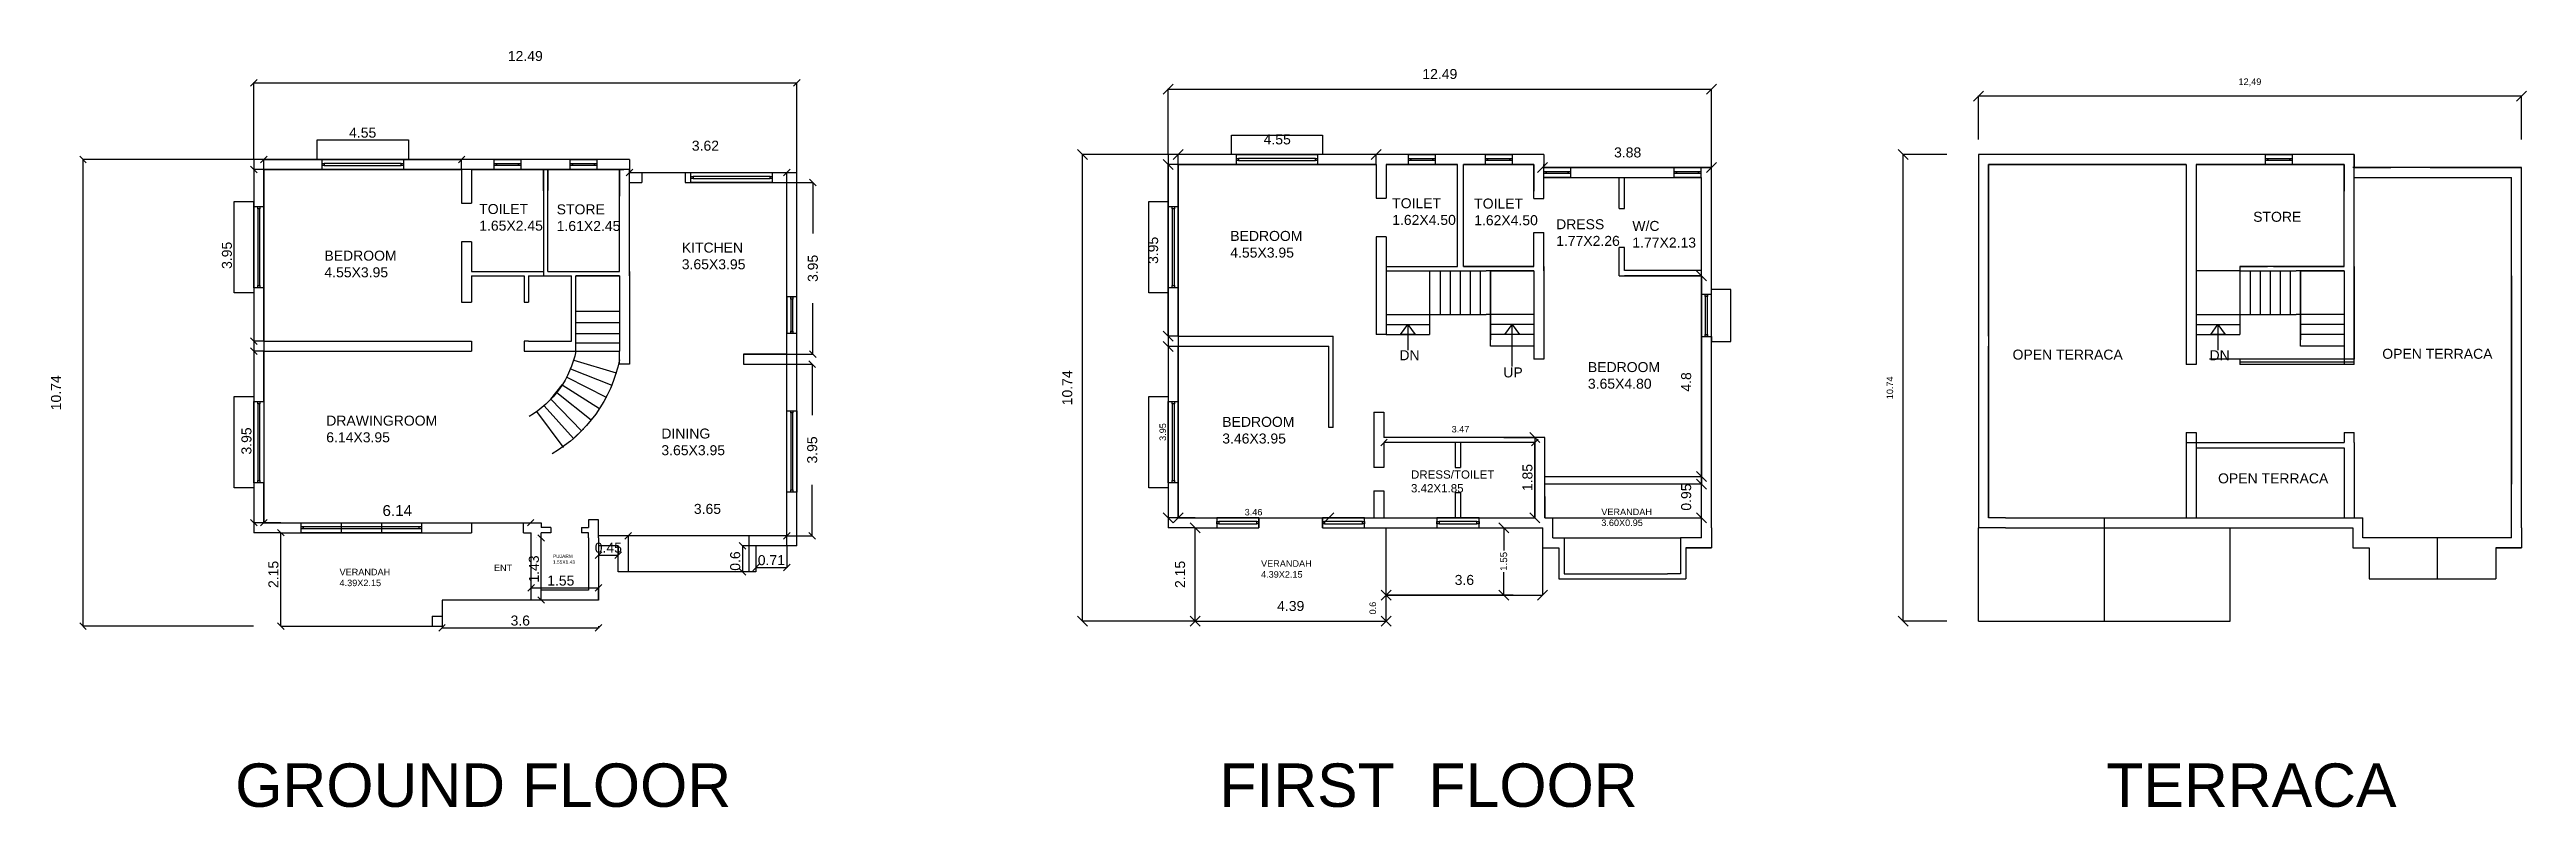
# Model space of a CAD drawing. Header units: metres. Extents: x 4251 to 4373, y 1574 to 1643.
# Drawn here: x 4315.6 to 4372.6, y 1601.5 to 1619 of the extents above; entities that cross this region are included whole.
import ezdxf

# ---------------------------------------------------------------- set-up
doc = ezdxf.new("R2010")
doc.units = ezdxf.units.M
doc.layers.add('window', color=5, linetype='Continuous')
doc.styles.get("Standard").update_dxf_attribs({"font": 'arial.ttf'})
doc.dimstyles.new('ISO-25', dxfattribs={"dimtxt": 2.5, "dimasz": 2.5, "dimexe": 1.25, "dimexo": 0.625, "dimtad": 1, "dimtxsty": 'Standard', "dimcen": 2.5, "dimadec": 0, "dimazin": 0, "dimtfac": 1, "dimtmove": 0, "dimatfit": 3, "dimfxl": 1, "dimarcsym": 0})

msp = doc.modelspace()

# ---------------------------------------------------------------- texts
at = {"attachment_point": 1}
for s, insert, char_height, width in [('TOILET\\P1.65X2.45', (4325.508, 1615.434), 0.23, 2.92609), ('STORE\\P1.61X2.45', (4327.29, 1615.427), 0.23, 12.23134), ('TOILET\\P1.62X4.50', (4346.507, 1615.567), 0.23, 3.30776), ('TOILET\\P1.62X4.50', (4348.393, 1615.56), 0.23, 3.30776), ('STORE', (4366.311, 1615.255), 0.23, 9.61228), ('BEDROOM\\P4.55X3.95 ', (4342.783, 1614.815), 0.23, 3.98062), ('DRESS\\P1.77X2.26', (4350.278, 1615.084), 0.23, 10.6391), ('W/C\\P1.77X2.13', (4352.031, 1615.045), 0.23, 11.10954), ('BEDROOM\\P4.55X3.95', (4321.948, 1614.361), 0.23, 4.56866), ('KITCHEN\\P3.65X3.95', (4330.167, 1614.546), 0.23, 4.72698), ('DN ', (4346.673, 1612.068), 0.23, 1.15736), ('BEDROOM\\P3.65X4.80', (4351.009, 1611.796), 0.23, 7.19225), ('OPEN TERRACA', (4360.776, 1612.083), 0.23, 30.69145), ('DN ', (4365.307, 1612.068), 0.23, 1.15736), ('OPEN TERRACA', (4369.28, 1612.101), 0.23, 30.69145), ('UP', (4349.063, 1611.673), 0.23, 1.08668), ('DRAWINGROOM \\P6.14X3.95', (4321.99, 1610.563), 0.23, 20.26495), ('DINING\\P3.65X3.95', (4329.698, 1610.266), 0.23, 5.6769), ('BEDROOM\\P3.46X3.95', (4342.599, 1610.535), 0.23, 5.49596), ('DRESS/TOILET\\P3.42X1.85', (4346.939, 1609.303), 0.19, 0.04417), ('OPEN TERRACA', (4365.503, 1609.234), 0.23, 30.69145), ('VERANDAH\\P3.60X0.95', (4351.317, 1608.422), 0.15, 2.09208), ('VERANDAH\\P4.39X2.15', (4343.491, 1607.233), 0.15, 2.09208), ('VERANDAH\\P4.39X2.15', (4322.296, 1607.038), 0.15, 2.09208), ('ENT', (4325.847, 1607.134), 0.15, 0.5577), ('GROUND FLOOR ', (4319.895, 1602.557), 1, 38.46722), ('FIRST  FLOOR ', (4342.53, 1602.557), 1, 23.99225), ('TERRACA', (4362.933, 1602.557), 1, 15.92246)]:
    msp.add_mtext(s, dxfattribs=dict(at, insert=insert, char_height=char_height, width=width))
at = {"insert": (4327.203, 1607.366), "char_height": 0.08, "attachment_point": 1}
msp.add_mtext('PUJARM\\P1.55X1.43', dxfattribs=at)

# ---------------------------------------------------------------- blocks, each defined once
blk = doc.blocks.new('_Oblique')
at = {"color": 0, "linetype": 'ByBlock', "lineweight": -2}
blk.add_line((-0.5, -0.5), (0.5, 0.5), dxfattribs=at)
blk = doc.blocks.new('*D1')
at = {"color": 0, "lineweight": -2, "transparency": 16777216}
for p, q in [((4320.938, 1607.868), (4320.938, 1607.868)), ((4320.943, 1605.718), (4320.943, 1607.868)), ((4320.938, 1605.718), (4320.938, 1605.718))]:
    blk.add_line(p, q, dxfattribs=at)
at = {"layer": 'Defpoints', "color": 0, "transparency": 16777216}
for p in [(4320.943, 1607.868), (4320.943, 1607.868), (4320.943, 1605.718)]:
    blk.add_point(p, dxfattribs=at)
at = {"color": 0, "linetype": 'ByBlock', "lineweight": -2, "transparency": 16777216, "xscale": 0.15, "yscale": 0.15, "zscale": 0.15}
for p, rotation in [((4320.943, 1607.868), 90), ((4320.943, 1605.718), 270)]:
    blk.add_blockref('_Oblique', p, dxfattribs=dict(at, rotation=rotation))
at = {"color": 0, "transparency": 16777216, "insert": (4320.776, 1606.908), "char_height": 0.23, "attachment_point": 5, "rotation": 90}
blk.add_mtext('2.15', dxfattribs=at)
blk = doc.blocks.new('*D2')
at = {"color": 0, "lineweight": -2, "transparency": 16777216}
for p, q in [((4324.653, 1605.713), (4324.653, 1605.673)), ((4324.653, 1605.678), (4328.253, 1605.678)), ((4328.253, 1605.713), (4328.253, 1605.673))]:
    blk.add_line(p, q, dxfattribs=at)
at = {"layer": 'Defpoints', "color": 0, "transparency": 16777216}
for p in [(4324.653, 1605.718), (4328.253, 1605.718), (4328.253, 1605.678)]:
    blk.add_point(p, dxfattribs=at)
at = {"color": 0, "linetype": 'ByBlock', "lineweight": -2, "transparency": 16777216, "xscale": 0.15, "yscale": 0.15, "zscale": 0.15, "rotation": 180}
blk.add_blockref('_Oblique', (4324.653, 1605.678), dxfattribs=at)
at = {"color": 0, "linetype": 'ByBlock', "lineweight": -2, "transparency": 16777216, "xscale": 0.15, "yscale": 0.15, "zscale": 0.15}
blk.add_blockref('_Oblique', (4328.253, 1605.678), dxfattribs=at)
at = {"color": 0, "transparency": 16777216, "insert": (4326.453, 1605.845), "char_height": 0.23, "attachment_point": 5}
blk.add_mtext('3.6', dxfattribs=at)
blk = doc.blocks.new('*D3')
at = {"color": 0, "lineweight": -2, "transparency": 16777216}
for p, q in [((4331.868, 1607.568), (4331.56, 1607.568)), ((4331.565, 1607.568), (4331.565, 1606.968)), ((4331.868, 1606.968), (4331.56, 1606.968))]:
    blk.add_line(p, q, dxfattribs=at)
at = {"layer": 'Defpoints', "color": 0, "transparency": 16777216}
for p in [(4331.873, 1607.568), (4331.565, 1606.968), (4331.873, 1606.968)]:
    blk.add_point(p, dxfattribs=at)
at = {"color": 0, "linetype": 'ByBlock', "lineweight": -2, "transparency": 16777216, "xscale": 0.15, "yscale": 0.15, "zscale": 0.15}
for p, rotation in [((4331.565, 1607.568), 90), ((4331.565, 1606.968), 270)]:
    blk.add_blockref('_Oblique', p, dxfattribs=dict(at, rotation=rotation))
at = {"color": 0, "transparency": 16777216, "insert": (4331.397, 1607.216), "char_height": 0.23, "attachment_point": 5, "rotation": 90}
blk.add_mtext('0.6', dxfattribs=at)
blk = doc.blocks.new('*D4')
at = {"color": 0, "lineweight": -2, "transparency": 16777216}
for p, q in [((4328.253, 1607.563), (4328.253, 1607.348)), ((4328.253, 1607.353), (4328.703, 1607.353)), ((4328.703, 1607.563), (4328.703, 1607.348))]:
    blk.add_line(p, q, dxfattribs=at)
at = {"layer": 'Defpoints', "color": 0, "transparency": 16777216}
for p in [(4328.253, 1607.568), (4328.703, 1607.568), (4328.703, 1607.353)]:
    blk.add_point(p, dxfattribs=at)
at = {"color": 0, "linetype": 'ByBlock', "lineweight": -2, "transparency": 16777216, "xscale": 0.15, "yscale": 0.15, "zscale": 0.15, "rotation": 180}
blk.add_blockref('_Oblique', (4328.253, 1607.353), dxfattribs=at)
at = {"color": 0, "linetype": 'ByBlock', "lineweight": -2, "transparency": 16777216, "xscale": 0.15, "yscale": 0.15, "zscale": 0.15}
blk.add_blockref('_Oblique', (4328.703, 1607.353), dxfattribs=at)
at = {"color": 0, "transparency": 16777216, "insert": (4328.478, 1607.521), "char_height": 0.23, "attachment_point": 5}
blk.add_mtext('0.45', dxfattribs=at)
blk = doc.blocks.new('*D5')
at = {"color": 0, "lineweight": -2, "transparency": 16777216}
for p, q in [((4331.873, 1607.563), (4331.873, 1607.062)), ((4332.583, 1607.563), (4332.583, 1607.062)), ((4331.873, 1607.067), (4332.583, 1607.067))]:
    blk.add_line(p, q, dxfattribs=at)
at = {"layer": 'Defpoints', "color": 0, "transparency": 16777216}
for p in [(4331.873, 1607.568), (4332.583, 1607.568), (4332.583, 1607.067)]:
    blk.add_point(p, dxfattribs=at)
at = {"color": 0, "linetype": 'ByBlock', "lineweight": -2, "transparency": 16777216, "xscale": 0.15, "yscale": 0.15, "zscale": 0.15, "rotation": 180}
blk.add_blockref('_Oblique', (4331.873, 1607.067), dxfattribs=at)
at = {"color": 0, "linetype": 'ByBlock', "lineweight": -2, "transparency": 16777216, "xscale": 0.15, "yscale": 0.15, "zscale": 0.15}
blk.add_blockref('_Oblique', (4332.583, 1607.067), dxfattribs=at)
at = {"color": 0, "transparency": 16777216, "insert": (4332.228, 1607.235), "char_height": 0.23, "attachment_point": 5}
blk.add_mtext('0.71', dxfattribs=at)
blk = doc.blocks.new('*D8')
at = {"color": 0, "lineweight": -2, "transparency": 16777216}
for p, q in [((4320.548, 1612.048), (4320.318, 1612.048)), ((4320.323, 1612.048), (4320.323, 1608.098)), ((4320.548, 1608.098), (4320.318, 1608.098))]:
    blk.add_line(p, q, dxfattribs=at)
at = {"layer": 'Defpoints', "color": 0, "transparency": 16777216}
for p in [(4320.553, 1612.048), (4320.323, 1608.098), (4320.553, 1608.098)]:
    blk.add_point(p, dxfattribs=at)
at = {"color": 0, "linetype": 'ByBlock', "lineweight": -2, "transparency": 16777216, "xscale": 0.15, "yscale": 0.15, "zscale": 0.15}
for p, rotation in [((4320.323, 1612.048), 90), ((4320.323, 1608.098), 270)]:
    blk.add_blockref('_Oblique', p, dxfattribs=dict(at, rotation=rotation))
at = {"color": 0, "transparency": 16777216, "insert": (4320.156, 1609.98), "char_height": 0.23, "attachment_point": 5, "rotation": 90}
blk.add_mtext('3.95', dxfattribs=at)
blk = doc.blocks.new('*D9')
at = {"color": 0, "lineweight": -2, "transparency": 16777216}
for p, q in [((4326.818, 1607.748), (4326.818, 1607.748)), ((4326.933, 1606.318), (4326.933, 1607.748)), ((4326.818, 1606.318), (4326.818, 1606.318))]:
    blk.add_line(p, q, dxfattribs=at)
at = {"layer": 'Defpoints', "color": 0, "transparency": 16777216}
for p in [(4326.933, 1607.748), (4326.933, 1607.748), (4326.933, 1606.318)]:
    blk.add_point(p, dxfattribs=at)
at = {"color": 0, "linetype": 'ByBlock', "lineweight": -2, "transparency": 16777216, "xscale": 0.15, "yscale": 0.15, "zscale": 0.15}
for p, rotation in [((4326.933, 1607.748), 90), ((4326.933, 1606.318), 270)]:
    blk.add_blockref('_Oblique', p, dxfattribs=dict(at, rotation=rotation))
at = {"color": 0, "transparency": 16777216, "insert": (4326.766, 1607.033), "char_height": 0.23, "attachment_point": 5, "rotation": 90}
blk.add_mtext('1.43', dxfattribs=at)
blk = doc.blocks.new('*D10')
at = {"color": 0, "lineweight": -2, "transparency": 16777216}
for p, q in [((4326.703, 1606.323), (4326.703, 1606.603)), ((4326.703, 1606.598), (4328.253, 1606.598)), ((4328.253, 1606.323), (4328.253, 1606.603))]:
    blk.add_line(p, q, dxfattribs=at)
at = {"layer": 'Defpoints', "color": 0, "transparency": 16777216}
for p in [(4328.253, 1606.598), (4326.703, 1606.318), (4328.253, 1606.318)]:
    blk.add_point(p, dxfattribs=at)
at = {"color": 0, "linetype": 'ByBlock', "lineweight": -2, "transparency": 16777216, "xscale": 0.15, "yscale": 0.15, "zscale": 0.15, "rotation": 180}
blk.add_blockref('_Oblique', (4326.703, 1606.598), dxfattribs=at)
at = {"color": 0, "linetype": 'ByBlock', "lineweight": -2, "transparency": 16777216, "xscale": 0.15, "yscale": 0.15, "zscale": 0.15}
blk.add_blockref('_Oblique', (4328.253, 1606.598), dxfattribs=at)
at = {"color": 0, "transparency": 16777216, "insert": (4327.384, 1606.765), "char_height": 0.23, "attachment_point": 5}
blk.add_mtext('1.55', dxfattribs=at)
blk = doc.blocks.new('*D11')
at = {"color": 0, "lineweight": -2, "transparency": 16777216}
for p, q in [((4320.318, 1616.458), (4316.389, 1616.458)), ((4316.394, 1616.458), (4316.394, 1605.718)), ((4320.318, 1605.718), (4316.389, 1605.718))]:
    blk.add_line(p, q, dxfattribs=at)
at = {"layer": 'Defpoints', "color": 0, "transparency": 16777216}
for p in [(4320.323, 1616.458), (4316.394, 1605.718), (4320.323, 1605.718)]:
    blk.add_point(p, dxfattribs=at)
at = {"color": 0, "linetype": 'ByBlock', "lineweight": -2, "transparency": 16777216, "xscale": 0.15, "yscale": 0.15, "zscale": 0.15}
for p, rotation in [((4316.394, 1616.458), 90), ((4316.394, 1605.718), 270)]:
    blk.add_blockref('_Oblique', p, dxfattribs=dict(at, rotation=rotation))
at = {"color": 0, "transparency": 16777216, "insert": (4315.776, 1611.088), "char_height": 0.23, "attachment_point": 5, "rotation": 90}
blk.add_mtext('10.74', dxfattribs=at)
blk = doc.blocks.new('*D12')
at = {"color": 0, "lineweight": -2, "transparency": 16777216}
for p, q in [((4320.323, 1616.463), (4320.323, 1618.228)), ((4320.323, 1618.223), (4332.813, 1618.223)), ((4332.813, 1616.163), (4332.813, 1618.228))]:
    blk.add_line(p, q, dxfattribs=at)
at = {"layer": 'Defpoints', "color": 0, "transparency": 16777216}
for p in [(4332.813, 1618.223), (4320.323, 1616.458), (4332.813, 1616.158)]:
    blk.add_point(p, dxfattribs=at)
at = {"color": 0, "linetype": 'ByBlock', "lineweight": -2, "transparency": 16777216, "xscale": 0.15, "yscale": 0.15, "zscale": 0.15, "rotation": 180}
blk.add_blockref('_Oblique', (4320.323, 1618.223), dxfattribs=at)
at = {"color": 0, "linetype": 'ByBlock', "lineweight": -2, "transparency": 16777216, "xscale": 0.15, "yscale": 0.15, "zscale": 0.15}
blk.add_blockref('_Oblique', (4332.813, 1618.223), dxfattribs=at)
at = {"color": 0, "transparency": 16777216, "insert": (4326.568, 1618.84), "char_height": 0.23, "attachment_point": 5}
blk.add_mtext('12.49', dxfattribs=at)
blk = doc.blocks.new('*D13')
at = {"color": 0, "lineweight": -2, "transparency": 16777216}
for p, q in [((4320.548, 1616.228), (4320.318, 1616.228)), ((4320.323, 1616.228), (4320.323, 1612.278)), ((4320.548, 1612.278), (4320.318, 1612.278))]:
    blk.add_line(p, q, dxfattribs=at)
at = {"layer": 'Defpoints', "color": 0, "transparency": 16777216}
for p in [(4320.553, 1616.228), (4320.323, 1612.278), (4320.553, 1612.278)]:
    blk.add_point(p, dxfattribs=at)
at = {"color": 0, "linetype": 'ByBlock', "lineweight": -2, "transparency": 16777216, "xscale": 0.15, "yscale": 0.15, "zscale": 0.15}
for p, rotation in [((4320.323, 1616.228), 90), ((4320.323, 1612.278), 270)]:
    blk.add_blockref('_Oblique', p, dxfattribs=dict(at, rotation=rotation))
at = {"color": 0, "transparency": 16777216, "insert": (4319.706, 1614.253), "char_height": 0.23, "attachment_point": 5, "rotation": 90}
blk.add_mtext('3.95', dxfattribs=at)
blk = doc.blocks.new('*D14')
at = {"color": 0, "lineweight": -2, "transparency": 16777216}
for p, q in [((4320.553, 1616.233), (4320.553, 1616.463)), ((4320.553, 1616.458), (4325.103, 1616.458)), ((4325.103, 1616.233), (4325.103, 1616.463))]:
    blk.add_line(p, q, dxfattribs=at)
at = {"layer": 'Defpoints', "color": 0, "transparency": 16777216}
for p in [(4325.103, 1616.458), (4320.553, 1616.228), (4325.103, 1616.228)]:
    blk.add_point(p, dxfattribs=at)
at = {"color": 0, "linetype": 'ByBlock', "lineweight": -2, "transparency": 16777216, "xscale": 0.15, "yscale": 0.15, "zscale": 0.15, "rotation": 180}
blk.add_blockref('_Oblique', (4320.553, 1616.458), dxfattribs=at)
at = {"color": 0, "linetype": 'ByBlock', "lineweight": -2, "transparency": 16777216, "xscale": 0.15, "yscale": 0.15, "zscale": 0.15}
blk.add_blockref('_Oblique', (4325.103, 1616.458), dxfattribs=at)
at = {"color": 0, "transparency": 16777216, "insert": (4322.828, 1617.075), "char_height": 0.23, "attachment_point": 5}
blk.add_mtext('4.55', dxfattribs=at)
blk = doc.blocks.new('*D15')
at = {"color": 0, "lineweight": -2, "transparency": 16777216}
for p, q in [((4328.963, 1614.702), (4328.963, 1616.163)), ((4328.963, 1616.158), (4332.583, 1616.158)), ((4332.583, 1614.702), (4332.583, 1616.163))]:
    blk.add_line(p, q, dxfattribs=at)
at = {"layer": 'Defpoints', "color": 0, "transparency": 16777216}
for p in [(4332.583, 1616.158), (4328.963, 1614.697), (4332.583, 1614.697)]:
    blk.add_point(p, dxfattribs=at)
at = {"color": 0, "linetype": 'ByBlock', "lineweight": -2, "transparency": 16777216, "xscale": 0.15, "yscale": 0.15, "zscale": 0.15, "rotation": 180}
blk.add_blockref('_Oblique', (4328.963, 1616.158), dxfattribs=at)
at = {"color": 0, "linetype": 'ByBlock', "lineweight": -2, "transparency": 16777216, "xscale": 0.15, "yscale": 0.15, "zscale": 0.15}
blk.add_blockref('_Oblique', (4332.583, 1616.158), dxfattribs=at)
at = {"color": 0, "transparency": 16777216, "insert": (4330.711, 1616.775), "char_height": 0.23, "attachment_point": 5}
blk.add_mtext('3.62', dxfattribs=at)
blk = doc.blocks.new('*D16')
at = {"color": 0, "lineweight": -2, "transparency": 16777216}
for p, q in [((4332.588, 1615.928), (4333.188, 1615.928)), ((4333.183, 1615.928), (4333.183, 1614.752)), ((4333.183, 1611.978), (4333.183, 1613.153)), ((4332.588, 1611.978), (4333.188, 1611.978))]:
    blk.add_line(p, q, dxfattribs=at)
at = {"layer": 'Defpoints', "color": 0, "transparency": 16777216}
for p in [(4332.583, 1615.928), (4332.583, 1611.978), (4333.183, 1611.978)]:
    blk.add_point(p, dxfattribs=at)
at = {"color": 0, "linetype": 'ByBlock', "lineweight": -2, "transparency": 16777216, "xscale": 0.15, "yscale": 0.15, "zscale": 0.15}
for p, rotation in [((4333.183, 1615.928), 90), ((4333.183, 1611.978), 270)]:
    blk.add_blockref('_Oblique', p, dxfattribs=dict(at, rotation=rotation))
at = {"color": 0, "transparency": 16777216, "insert": (4333.183, 1613.953), "char_height": 0.23, "attachment_point": 5, "rotation": 90}
blk.add_mtext('3.95', dxfattribs=at)
blk = doc.blocks.new('*D17')
at = {"color": 0, "lineweight": -2, "transparency": 16777216}
for p, q in [((4332.588, 1611.748), (4333.173, 1611.748)), ((4333.168, 1611.748), (4333.168, 1610.572)), ((4333.168, 1607.798), (4333.168, 1608.973)), ((4332.588, 1607.798), (4333.173, 1607.798))]:
    blk.add_line(p, q, dxfattribs=at)
at = {"layer": 'Defpoints', "color": 0, "transparency": 16777216}
for p in [(4332.583, 1611.748), (4332.583, 1607.798), (4333.168, 1607.798)]:
    blk.add_point(p, dxfattribs=at)
at = {"color": 0, "linetype": 'ByBlock', "lineweight": -2, "transparency": 16777216, "xscale": 0.15, "yscale": 0.15, "zscale": 0.15}
for p, rotation in [((4333.168, 1611.748), 90), ((4333.168, 1607.798), 270)]:
    blk.add_blockref('_Oblique', p, dxfattribs=dict(at, rotation=rotation))
at = {"color": 0, "transparency": 16777216, "insert": (4333.168, 1609.773), "char_height": 0.23, "attachment_point": 5, "rotation": 90}
blk.add_mtext('3.95', dxfattribs=at)
blk = doc.blocks.new('*D18')
at = {"color": 0, "lineweight": -2, "transparency": 16777216}
for p, q in [((4328.933, 1607.803), (4328.933, 1607.803)), ((4332.583, 1607.798), (4328.933, 1607.798)), ((4332.583, 1607.803), (4332.583, 1607.803))]:
    blk.add_line(p, q, dxfattribs=at)
at = {"layer": 'Defpoints', "color": 0, "transparency": 16777216}
for p in [(4328.933, 1607.798), (4328.933, 1607.798), (4332.583, 1607.798)]:
    blk.add_point(p, dxfattribs=at)
at = {"color": 0, "linetype": 'ByBlock', "lineweight": -2, "transparency": 16777216, "xscale": 0.15, "yscale": 0.15, "zscale": 0.15, "rotation": 180}
blk.add_blockref('_Oblique', (4328.933, 1607.798), dxfattribs=at)
at = {"color": 0, "linetype": 'ByBlock', "lineweight": -2, "transparency": 16777216, "xscale": 0.15, "yscale": 0.15, "zscale": 0.15}
blk.add_blockref('_Oblique', (4332.583, 1607.798), dxfattribs=at)
at = {"color": 0, "transparency": 16777216, "insert": (4330.758, 1608.415), "char_height": 0.23, "attachment_point": 5}
blk.add_mtext('3.65', dxfattribs=at)
blk = doc.blocks.new('*D19')
at = {"color": 0, "lineweight": -2, "transparency": 16777216}
for p, q in [((4320.553, 1608.103), (4320.553, 1608.103)), ((4320.553, 1608.098), (4326.693, 1608.098)), ((4326.693, 1608.103), (4326.693, 1608.103))]:
    blk.add_line(p, q, dxfattribs=at)
at = {"layer": 'Defpoints', "color": 0, "transparency": 16777216}
for p in [(4320.553, 1608.098), (4326.693, 1608.098), (4326.693, 1608.098)]:
    blk.add_point(p, dxfattribs=at)
at = {"color": 0, "linetype": 'ByBlock', "lineweight": -2, "transparency": 16777216, "xscale": 0.15, "yscale": 0.15, "zscale": 0.15, "rotation": 180}
blk.add_blockref('_Oblique', (4320.553, 1608.098), dxfattribs=at)
at = {"color": 0, "linetype": 'ByBlock', "lineweight": -2, "transparency": 16777216, "xscale": 0.15, "yscale": 0.15, "zscale": 0.15}
blk.add_blockref('_Oblique', (4326.693, 1608.098), dxfattribs=at)
at = {"color": 0, "transparency": 16777216, "insert": (4323.623, 1608.376), "char_height": 0.25, "attachment_point": 5}
blk.add_mtext('6.14', dxfattribs=at)
blk = doc.blocks.new('*D38')
at = {"color": 0, "lineweight": -2, "transparency": 16777216}
for p, q in [((4341.973, 1607.983), (4341.973, 1607.983)), ((4341.978, 1605.833), (4341.978, 1607.983)), ((4341.973, 1605.833), (4341.973, 1605.833))]:
    blk.add_line(p, q, dxfattribs=at)
at = {"layer": 'Defpoints', "color": 0, "transparency": 16777216}
for p in [(4341.978, 1607.983), (4341.978, 1607.983), (4341.978, 1605.833)]:
    blk.add_point(p, dxfattribs=at)
at = {"color": 0, "linetype": 'ByBlock', "lineweight": -2, "transparency": 16777216, "xscale": 0.23, "yscale": 0.23, "zscale": 0.23}
for p, rotation in [((4341.978, 1607.983), 90), ((4341.978, 1605.833), 270)]:
    blk.add_blockref('_Oblique', p, dxfattribs=dict(at, rotation=rotation))
at = {"color": 0, "transparency": 16777216, "insert": (4341.63, 1606.908), "char_height": 0.23, "attachment_point": 5, "rotation": 90}
blk.add_mtext('2.15', dxfattribs=at)
blk = doc.blocks.new('*D39')
at = {"color": 0, "lineweight": -2, "transparency": 16777216}
for p, q in [((4341.978, 1605.838), (4341.978, 1605.838)), ((4341.978, 1605.833), (4346.368, 1605.833)), ((4346.368, 1605.838), (4346.368, 1605.838))]:
    blk.add_line(p, q, dxfattribs=at)
at = {"layer": 'Defpoints', "color": 0, "transparency": 16777216}
for p in [(4341.978, 1605.833), (4346.368, 1605.833), (4346.368, 1605.833)]:
    blk.add_point(p, dxfattribs=at)
at = {"color": 0, "linetype": 'ByBlock', "lineweight": -2, "transparency": 16777216, "xscale": 0.23, "yscale": 0.23, "zscale": 0.23, "rotation": 180}
blk.add_blockref('_Oblique', (4341.978, 1605.833), dxfattribs=at)
at = {"color": 0, "linetype": 'ByBlock', "lineweight": -2, "transparency": 16777216, "xscale": 0.23, "yscale": 0.23, "zscale": 0.23}
blk.add_blockref('_Oblique', (4346.368, 1605.833), dxfattribs=at)
at = {"color": 0, "transparency": 16777216, "insert": (4344.173, 1606.18), "char_height": 0.23, "attachment_point": 5}
blk.add_mtext('4.39', dxfattribs=at)
blk = doc.blocks.new('*D40')
at = {"color": 0, "lineweight": -2, "transparency": 16777216}
for p, q in [((4346.363, 1606.433), (4346.363, 1606.433)), ((4346.368, 1605.833), (4346.368, 1606.433)), ((4346.363, 1605.833), (4346.363, 1605.833))]:
    blk.add_line(p, q, dxfattribs=at)
at = {"layer": 'Defpoints', "color": 0, "transparency": 16777216}
for p in [(4346.368, 1606.433), (4346.368, 1606.433), (4346.368, 1605.833)]:
    blk.add_point(p, dxfattribs=at)
at = {"color": 0, "linetype": 'ByBlock', "lineweight": -2, "transparency": 16777216, "xscale": 0.23, "yscale": 0.23, "zscale": 0.23}
for p, rotation in [((4346.368, 1606.433), 90), ((4346.368, 1605.833), 270)]:
    blk.add_blockref('_Oblique', p, dxfattribs=dict(at, rotation=rotation))
at = {"color": 0, "transparency": 16777216, "insert": (4346.061, 1606.133), "char_height": 0.15, "attachment_point": 5, "rotation": 90}
blk.add_mtext('0.6', dxfattribs=at)
blk = doc.blocks.new('*D41')
at = {"color": 0, "lineweight": -2, "transparency": 16777216}
for p, q in [((4346.368, 1606.438), (4346.368, 1606.438)), ((4346.368, 1606.433), (4349.968, 1606.433)), ((4349.968, 1606.438), (4349.968, 1606.438))]:
    blk.add_line(p, q, dxfattribs=at)
at = {"layer": 'Defpoints', "color": 0, "transparency": 16777216}
for p in [(4346.368, 1606.433), (4349.968, 1606.433), (4349.968, 1606.433)]:
    blk.add_point(p, dxfattribs=at)
at = {"color": 0, "linetype": 'ByBlock', "lineweight": -2, "transparency": 16777216, "xscale": 0.23, "yscale": 0.23, "zscale": 0.23, "rotation": 180}
blk.add_blockref('_Oblique', (4346.368, 1606.433), dxfattribs=at)
at = {"color": 0, "linetype": 'ByBlock', "lineweight": -2, "transparency": 16777216, "xscale": 0.23, "yscale": 0.23, "zscale": 0.23}
blk.add_blockref('_Oblique', (4349.968, 1606.433), dxfattribs=at)
at = {"color": 0, "transparency": 16777216, "insert": (4348.168, 1606.78), "char_height": 0.23, "attachment_point": 5}
blk.add_mtext('3.6', dxfattribs=at)
blk = doc.blocks.new('*D42')
at = {"color": 0, "lineweight": -2, "transparency": 16777216}
for p, q in [((4349.068, 1607.983), (4349.067, 1607.983)), ((4349.072, 1607.983), (4349.072, 1607.459)), ((4349.072, 1606.433), (4349.072, 1606.957)), ((4349.068, 1606.433), (4349.067, 1606.433))]:
    blk.add_line(p, q, dxfattribs=at)
at = {"layer": 'Defpoints', "color": 0, "transparency": 16777216}
for p in [(4349.073, 1607.983), (4349.072, 1606.433), (4349.073, 1606.433)]:
    blk.add_point(p, dxfattribs=at)
at = {"color": 0, "linetype": 'ByBlock', "lineweight": -2, "transparency": 16777216, "xscale": 0.23, "yscale": 0.23, "zscale": 0.23}
for p, rotation in [((4349.072, 1607.983), 90), ((4349.072, 1606.433), 270)]:
    blk.add_blockref('_Oblique', p, dxfattribs=dict(at, rotation=rotation))
at = {"color": 0, "transparency": 16777216, "insert": (4349.072, 1607.208), "char_height": 0.16, "attachment_point": 5, "rotation": 90}
blk.add_mtext('1.55', dxfattribs=at)
blk = doc.blocks.new('*D43')
at = {"color": 0, "lineweight": -2, "transparency": 16777216}
for p, q in [((4349.077, 1610.063), (4349.793, 1610.063)), ((4349.788, 1610.063), (4349.788, 1608.213)), ((4349.077, 1608.213), (4349.793, 1608.213))]:
    blk.add_line(p, q, dxfattribs=at)
at = {"layer": 'Defpoints', "color": 0, "transparency": 16777216}
for p in [(4349.072, 1610.063), (4349.072, 1608.213), (4349.788, 1608.213)]:
    blk.add_point(p, dxfattribs=at)
at = {"color": 0, "linetype": 'ByBlock', "lineweight": -2, "transparency": 16777216, "xscale": 0.23, "yscale": 0.23, "zscale": 0.23}
for p, rotation in [((4349.788, 1610.063), 90), ((4349.788, 1608.213), 270)]:
    blk.add_blockref('_Oblique', p, dxfattribs=dict(at, rotation=rotation))
at = {"color": 0, "transparency": 16777216, "insert": (4349.62, 1609.138), "char_height": 0.23, "attachment_point": 5, "rotation": 90}
blk.add_mtext('1.85', dxfattribs=at)
blk = doc.blocks.new('*D44')
at = {"color": 0, "lineweight": -2, "transparency": 16777216}
for p, q in [((4341.583, 1612.158), (4341.353, 1612.158)), ((4341.358, 1612.158), (4341.358, 1608.213)), ((4341.583, 1608.213), (4341.353, 1608.213))]:
    blk.add_line(p, q, dxfattribs=at)
at = {"layer": 'Defpoints', "color": 0, "transparency": 16777216}
for p in [(4341.588, 1612.158), (4341.358, 1608.213), (4341.588, 1608.213)]:
    blk.add_point(p, dxfattribs=at)
at = {"color": 0, "linetype": 'ByBlock', "lineweight": -2, "transparency": 16777216, "xscale": 0.23, "yscale": 0.23, "zscale": 0.23}
for p, rotation in [((4341.358, 1612.158), 90), ((4341.358, 1608.213), 270)]:
    blk.add_blockref('_Oblique', p, dxfattribs=dict(at, rotation=rotation))
at = {"color": 0, "transparency": 16777216, "insert": (4341.231, 1610.185), "char_height": 0.15, "attachment_point": 5, "rotation": 90}
blk.add_mtext('3.95', dxfattribs=at)
blk = doc.blocks.new('*D45')
at = {"color": 0, "lineweight": -2, "transparency": 16777216}
for p, q in [((4341.588, 1608.218), (4341.588, 1608.218)), ((4341.588, 1608.213), (4345.048, 1608.213)), ((4345.048, 1608.218), (4345.048, 1608.218))]:
    blk.add_line(p, q, dxfattribs=at)
at = {"layer": 'Defpoints', "color": 0, "transparency": 16777216}
for p in [(4341.588, 1608.213), (4345.048, 1608.213), (4345.048, 1608.213)]:
    blk.add_point(p, dxfattribs=at)
at = {"color": 0, "linetype": 'ByBlock', "lineweight": -2, "transparency": 16777216, "xscale": 0.23, "yscale": 0.23, "zscale": 0.23, "rotation": 180}
blk.add_blockref('_Oblique', (4341.588, 1608.213), dxfattribs=at)
at = {"color": 0, "linetype": 'ByBlock', "lineweight": -2, "transparency": 16777216, "xscale": 0.23, "yscale": 0.23, "zscale": 0.23}
blk.add_blockref('_Oblique', (4345.048, 1608.213), dxfattribs=at)
at = {"color": 0, "transparency": 16777216, "insert": (4343.318, 1608.34), "char_height": 0.15, "attachment_point": 5}
blk.add_mtext('3.46', dxfattribs=at)
blk = doc.blocks.new('*D46')
at = {"color": 0, "lineweight": -2, "transparency": 16777216}
for p, q in [((4346.318, 1609.948), (4346.318, 1609.948)), ((4349.788, 1609.943), (4346.318, 1609.943)), ((4349.788, 1609.948), (4349.788, 1609.948))]:
    blk.add_line(p, q, dxfattribs=at)
at = {"layer": 'Defpoints', "color": 0, "transparency": 16777216}
for p in [(4346.318, 1609.943), (4346.318, 1609.943), (4349.788, 1609.943)]:
    blk.add_point(p, dxfattribs=at)
at = {"color": 0, "linetype": 'ByBlock', "lineweight": -2, "transparency": 16777216, "xscale": 0.15, "yscale": 0.15, "zscale": 0.15, "rotation": 180}
blk.add_blockref('_Oblique', (4346.318, 1609.943), dxfattribs=at)
at = {"color": 0, "linetype": 'ByBlock', "lineweight": -2, "transparency": 16777216, "xscale": 0.15, "yscale": 0.15, "zscale": 0.15}
blk.add_blockref('_Oblique', (4349.788, 1609.943), dxfattribs=at)
at = {"color": 0, "transparency": 16777216, "insert": (4348.078, 1610.25), "char_height": 0.15, "attachment_point": 5}
blk.add_mtext('3.47', dxfattribs=at)
blk = doc.blocks.new('*D47')
at = {"color": 0, "lineweight": -2, "transparency": 16777216}
for p, q in [((4341.588, 1616.348), (4341.588, 1616.578)), ((4346.138, 1616.573), (4341.588, 1616.573)), ((4346.138, 1616.348), (4346.138, 1616.578))]:
    blk.add_line(p, q, dxfattribs=at)
at = {"layer": 'Defpoints', "color": 0, "transparency": 16777216}
for p in [(4341.588, 1616.573), (4341.588, 1616.343), (4346.138, 1616.343)]:
    blk.add_point(p, dxfattribs=at)
at = {"color": 0, "linetype": 'ByBlock', "lineweight": -2, "transparency": 16777216, "xscale": 0.23, "yscale": 0.23, "zscale": 0.23, "rotation": 180}
blk.add_blockref('_Oblique', (4341.588, 1616.573), dxfattribs=at)
at = {"color": 0, "linetype": 'ByBlock', "lineweight": -2, "transparency": 16777216, "xscale": 0.23, "yscale": 0.23, "zscale": 0.23}
blk.add_blockref('_Oblique', (4346.138, 1616.573), dxfattribs=at)
at = {"color": 0, "transparency": 16777216, "insert": (4343.863, 1616.92), "char_height": 0.23, "attachment_point": 5}
blk.add_mtext('4.55', dxfattribs=at)
blk = doc.blocks.new('*D48')
at = {"color": 0, "lineweight": -2, "transparency": 16777216}
for p, q in [((4341.583, 1616.343), (4341.353, 1616.343)), ((4341.358, 1612.393), (4341.358, 1616.343)), ((4341.583, 1612.393), (4341.353, 1612.393))]:
    blk.add_line(p, q, dxfattribs=at)
at = {"layer": 'Defpoints', "color": 0, "transparency": 16777216}
for p in [(4341.358, 1616.343), (4341.588, 1616.343), (4341.588, 1612.393)]:
    blk.add_point(p, dxfattribs=at)
at = {"color": 0, "linetype": 'ByBlock', "lineweight": -2, "transparency": 16777216, "xscale": 0.23, "yscale": 0.23, "zscale": 0.23}
for p, rotation in [((4341.358, 1616.343), 90), ((4341.358, 1612.393), 270)]:
    blk.add_blockref('_Oblique', p, dxfattribs=dict(at, rotation=rotation))
at = {"color": 0, "transparency": 16777216, "insert": (4341.01, 1614.368), "char_height": 0.23, "attachment_point": 5, "rotation": 90}
blk.add_mtext('3.95', dxfattribs=at)
blk = doc.blocks.new('*D49')
at = {"color": 0, "lineweight": -2, "transparency": 16777216}
for p, q in [((4350.208, 1609.163), (4353.623, 1609.163)), ((4353.618, 1608.213), (4353.618, 1609.163)), ((4350.208, 1608.213), (4353.623, 1608.213))]:
    blk.add_line(p, q, dxfattribs=at)
at = {"layer": 'Defpoints', "color": 0, "transparency": 16777216}
for p in [(4350.203, 1609.163), (4353.618, 1609.163), (4350.203, 1608.213)]:
    blk.add_point(p, dxfattribs=at)
at = {"color": 0, "linetype": 'ByBlock', "lineweight": -2, "transparency": 16777216, "xscale": 0.23, "yscale": 0.23, "zscale": 0.23}
for p, rotation in [((4353.618, 1609.163), 90), ((4353.618, 1608.213), 270)]:
    blk.add_blockref('_Oblique', p, dxfattribs=dict(at, rotation=rotation))
at = {"color": 0, "transparency": 16777216, "insert": (4353.27, 1608.688), "char_height": 0.23, "attachment_point": 5, "rotation": 90}
blk.add_mtext('0.95', dxfattribs=at)
blk = doc.blocks.new('*D50')
at = {"color": 0, "lineweight": -2, "transparency": 16777216}
for p, q in [((4353.613, 1613.783), (4353.613, 1613.783)), ((4353.618, 1613.783), (4353.618, 1608.983)), ((4353.613, 1608.983), (4353.613, 1608.983))]:
    blk.add_line(p, q, dxfattribs=at)
at = {"layer": 'Defpoints', "color": 0, "transparency": 16777216}
for p in [(4353.618, 1613.783), (4353.618, 1608.983), (4353.618, 1608.983)]:
    blk.add_point(p, dxfattribs=at)
at = {"color": 0, "linetype": 'ByBlock', "lineweight": -2, "transparency": 16777216, "xscale": 0.23, "yscale": 0.23, "zscale": 0.23}
for p, rotation in [((4353.618, 1613.783), 90), ((4353.618, 1608.983), 270)]:
    blk.add_blockref('_Oblique', p, dxfattribs=dict(at, rotation=rotation))
at = {"color": 0, "transparency": 16777216, "insert": (4353.27, 1611.338), "char_height": 0.23, "attachment_point": 5, "rotation": 90}
blk.add_mtext('4.8', dxfattribs=at)
blk = doc.blocks.new('*D51')
at = {"color": 0, "lineweight": -2, "transparency": 16777216}
for p, q in [((4349.968, 1616.278), (4349.968, 1616.278)), ((4349.968, 1616.273), (4353.848, 1616.273)), ((4353.848, 1616.278), (4353.848, 1616.278))]:
    blk.add_line(p, q, dxfattribs=at)
at = {"layer": 'Defpoints', "color": 0, "transparency": 16777216}
for p in [(4349.968, 1616.273), (4353.848, 1616.273), (4353.848, 1616.273)]:
    blk.add_point(p, dxfattribs=at)
at = {"color": 0, "linetype": 'ByBlock', "lineweight": -2, "transparency": 16777216, "xscale": 0.23, "yscale": 0.23, "zscale": 0.23, "rotation": 180}
blk.add_blockref('_Oblique', (4349.968, 1616.273), dxfattribs=at)
at = {"color": 0, "linetype": 'ByBlock', "lineweight": -2, "transparency": 16777216, "xscale": 0.23, "yscale": 0.23, "zscale": 0.23}
blk.add_blockref('_Oblique', (4353.848, 1616.273), dxfattribs=at)
at = {"color": 0, "transparency": 16777216, "insert": (4351.923, 1616.62), "char_height": 0.23, "attachment_point": 5}
blk.add_mtext('3.88', dxfattribs=at)
blk = doc.blocks.new('*D52')
at = {"color": 0, "lineweight": -2, "transparency": 16777216}
for p, q in [((4341.358, 1616.578), (4341.358, 1618.084)), ((4341.358, 1618.079), (4353.848, 1618.079)), ((4353.848, 1616.278), (4353.848, 1618.084))]:
    blk.add_line(p, q, dxfattribs=at)
at = {"layer": 'Defpoints', "color": 0, "transparency": 16777216}
for p in [(4353.848, 1618.079), (4341.358, 1616.573), (4353.848, 1616.273)]:
    blk.add_point(p, dxfattribs=at)
at = {"color": 0, "linetype": 'ByBlock', "lineweight": -2, "transparency": 16777216, "xscale": 0.23, "yscale": 0.23, "zscale": 0.23, "rotation": 180}
blk.add_blockref('_Oblique', (4341.358, 1618.079), dxfattribs=at)
at = {"color": 0, "linetype": 'ByBlock', "lineweight": -2, "transparency": 16777216, "xscale": 0.23, "yscale": 0.23, "zscale": 0.23}
blk.add_blockref('_Oblique', (4353.848, 1618.079), dxfattribs=at)
at = {"color": 0, "transparency": 16777216, "insert": (4347.603, 1618.426), "char_height": 0.23, "attachment_point": 5}
blk.add_mtext('12.49', dxfattribs=at)
blk = doc.blocks.new('*D53')
at = {"color": 0, "lineweight": -2, "transparency": 16777216}
for p, q in [((4341.968, 1616.573), (4339.376, 1616.573)), ((4339.381, 1605.833), (4339.381, 1616.573)), ((4341.968, 1605.833), (4339.376, 1605.833))]:
    blk.add_line(p, q, dxfattribs=at)
at = {"layer": 'Defpoints', "color": 0, "transparency": 16777216}
for p in [(4339.381, 1616.573), (4341.973, 1616.573), (4341.973, 1605.833)]:
    blk.add_point(p, dxfattribs=at)
at = {"color": 0, "linetype": 'ByBlock', "lineweight": -2, "transparency": 16777216, "xscale": 0.23, "yscale": 0.23, "zscale": 0.23}
for p, rotation in [((4339.381, 1616.573), 90), ((4339.381, 1605.833), 270)]:
    blk.add_blockref('_Oblique', p, dxfattribs=dict(at, rotation=rotation))
at = {"color": 0, "transparency": 16777216, "insert": (4339.034, 1611.203), "char_height": 0.23, "attachment_point": 5, "rotation": 90}
blk.add_mtext('10.74', dxfattribs=at)
blk = doc.blocks.new('*D59')
at = {"color": 0, "lineweight": -2, "transparency": 16777216}
for p, q in [((4359.261, 1616.573), (4358.256, 1616.573)), ((4358.261, 1605.833), (4358.261, 1616.573)), ((4359.261, 1605.833), (4358.256, 1605.833))]:
    blk.add_line(p, q, dxfattribs=at)
at = {"layer": 'Defpoints', "color": 0, "transparency": 16777216}
for p in [(4358.261, 1616.573), (4359.991, 1616.573), (4359.991, 1605.833)]:
    blk.add_point(p, dxfattribs=at)
at = {"color": 0, "linetype": 'ByBlock', "lineweight": -2, "transparency": 16777216, "xscale": 0.23, "yscale": 0.23, "zscale": 0.23}
for p, rotation in [((4358.261, 1616.573), 90), ((4358.261, 1605.833), 270)]:
    blk.add_blockref('_Oblique', p, dxfattribs=dict(at, rotation=rotation))
at = {"color": 0, "transparency": 16777216, "insert": (4357.955, 1611.203), "char_height": 0.15, "attachment_point": 5, "rotation": 90}
blk.add_mtext('10.74', dxfattribs=at)
blk = doc.blocks.new('*D60')
at = {"color": 0, "lineweight": -2, "transparency": 16777216}
for p, q in [((4359.991, 1616.916), (4359.991, 1617.921)), ((4372.481, 1617.916), (4359.991, 1617.916)), ((4372.481, 1616.916), (4372.481, 1617.921))]:
    blk.add_line(p, q, dxfattribs=at)
at = {"layer": 'Defpoints', "color": 0, "transparency": 16777216}
for p in [(4359.991, 1617.916), (4359.991, 1616.573), (4372.481, 1616.273)]:
    blk.add_point(p, dxfattribs=at)
at = {"color": 0, "linetype": 'ByBlock', "lineweight": -2, "transparency": 16777216, "xscale": 0.23, "yscale": 0.23, "zscale": 0.23, "rotation": 180}
blk.add_blockref('_Oblique', (4359.991, 1617.916), dxfattribs=at)
at = {"color": 0, "linetype": 'ByBlock', "lineweight": -2, "transparency": 16777216, "xscale": 0.23, "yscale": 0.23, "zscale": 0.23}
blk.add_blockref('_Oblique', (4372.481, 1617.916), dxfattribs=at)
at = {"color": 0, "transparency": 16777216, "insert": (4366.236, 1618.236), "char_height": 0.15, "attachment_point": 5}
blk.add_mtext('12,49', dxfattribs=at)

# ---------------------------------------------------------------- dimensions: what is measured, and where the dimension line sits
for base, p1, p2, override, picture, middle in [((4332.813, 1618.223), (4320.323, 1616.458), (4332.813, 1616.158), {"dimtxt": 0.23, "dimasz": 0.15, "dimexe": 0.005, "dimexo": 0.005, "dimgap": 0.5, "dimlunit": 6, "dimblk1": 'Oblique', "dimblk2": 'Oblique', "dimsah": 1}, '*D12', (4326.568, 1618.223)), ((4353.848, 1618.079), (4341.358, 1616.573), (4353.848, 1616.273), {"dimtxt": 0.23, "dimasz": 0.23, "dimexe": 0.005, "dimexo": 0.005, "dimgap": 0.23, "dimlunit": 6, "dimblk1": 'Oblique', "dimblk2": 'Oblique', "dimsah": 1}, '*D52', (4347.603, 1618.079)), ((4359.991, 1617.916), (4372.481, 1616.273), (4359.991, 1616.573), {"dimtxt": 0.15, "dimasz": 0.23, "dimexe": 0.005, "dimexo": 0.005, "dimgap": 0.23, "dimblk1": 'Oblique', "dimblk2": 'Oblique', "dimsah": 1, "dimfxlon": 1}, '*D60', (4366.236, 1617.916)), ((4325.103, 1616.458), (4320.553, 1616.228), (4325.103, 1616.228), {"dimtxt": 0.23, "dimasz": 0.15, "dimexe": 0.005, "dimexo": 0.005, "dimgap": 0.5, "dimlunit": 6, "dimblk1": 'Oblique', "dimblk2": 'Oblique', "dimsah": 1}, '*D14', (4322.828, 1616.458)), ((4332.583, 1616.158), (4328.963, 1614.697), (4332.583, 1614.697), {"dimtxt": 0.23, "dimasz": 0.15, "dimexe": 0.005, "dimexo": 0.005, "dimgap": 0.5, "dimlunit": 6, "dimblk1": 'Oblique', "dimblk2": 'Oblique', "dimsah": 1}, '*D15', (4330.711, 1616.158)), ((4341.588, 1616.573), (4346.138, 1616.343), (4341.588, 1616.343), {"dimtxt": 0.23, "dimasz": 0.23, "dimexe": 0.005, "dimexo": 0.005, "dimgap": 0.23, "dimlunit": 6, "dimblk1": 'Oblique', "dimblk2": 'Oblique', "dimsah": 1}, '*D47', (4343.863, 1616.573)), ((4353.848, 1616.273), (4349.968, 1616.273), (4353.848, 1616.273), {"dimtxt": 0.23, "dimasz": 0.23, "dimexe": 0.005, "dimexo": 0.005, "dimgap": 0.23, "dimlunit": 6, "dimblk1": 'Oblique', "dimblk2": 'Oblique', "dimsah": 1}, '*D51', (4351.923, 1616.273)), ((4346.318, 1609.943), (4349.788, 1609.943), (4346.318, 1609.943), {"dimtxt": 0.15, "dimasz": 0.15, "dimexe": 0.005, "dimexo": 0.005, "dimgap": 0.23, "dimlunit": 6, "dimblk1": 'Oblique', "dimblk2": 'Oblique', "dimsah": 1}, '*D46', (4348.078, 1609.943)), ((4326.693, 1608.098), (4320.553, 1608.098), (4326.693, 1608.098), {"dimtxt": 0.25, "dimasz": 0.15, "dimexe": 0.005, "dimexo": 0.005, "dimgap": 0.15, "dimlunit": 6, "dimblk1": 'Oblique', "dimblk2": 'Oblique', "dimsah": 1}, '*D19', (4323.623, 1608.098)), ((4328.933, 1607.798), (4332.583, 1607.798), (4328.933, 1607.798), {"dimtxt": 0.23, "dimasz": 0.15, "dimexe": 0.005, "dimexo": 0.005, "dimgap": 0.5, "dimlunit": 6, "dimblk1": 'Oblique', "dimblk2": 'Oblique', "dimsah": 1}, '*D18', (4330.758, 1607.798)), ((4345.048, 1608.213), (4341.588, 1608.213), (4345.048, 1608.213), {"dimtxt": 0.15, "dimasz": 0.23, "dimexe": 0.005, "dimexo": 0.005, "dimgap": 0.05, "dimtad": 1, "dimjust": 0, "dimlunit": 6, "dimblk1": 'Oblique', "dimblk2": 'Oblique', "dimsah": 1}, '*D45', (4343.318, 1608.213)), ((4328.703, 1607.353), (4328.253, 1607.568), (4328.703, 1607.568), {"dimtxt": 0.23, "dimasz": 0.15, "dimexe": 0.005, "dimexo": 0.005, "dimgap": 0.05, "dimlunit": 6, "dimblk1": 'Oblique', "dimblk2": 'Oblique', "dimsah": 1}, '*D4', (4328.478, 1607.353)), ((4332.583, 1607.067), (4331.873, 1607.568), (4332.583, 1607.568), {"dimtxt": 0.23, "dimasz": 0.15, "dimexe": 0.005, "dimexo": 0.005, "dimgap": 0.05, "dimlunit": 6, "dimblk1": 'Oblique', "dimblk2": 'Oblique', "dimsah": 1}, '*D5', (4332.228, 1607.067)), ((4328.253, 1606.598), (4326.703, 1606.318), (4328.253, 1606.318), {"dimtxt": 0.23, "dimasz": 0.15, "dimexe": 0.005, "dimexo": 0.005, "dimgap": 0.05, "dimlunit": 6, "dimblk1": 'Oblique', "dimblk2": 'Oblique', "dimsah": 1}, '*D10', (4327.384, 1606.598)), ((4349.968, 1606.433), (4346.368, 1606.433), (4349.968, 1606.433), {"dimtxt": 0.23, "dimasz": 0.23, "dimexe": 0.005, "dimexo": 0.005, "dimgap": 0.23, "dimlunit": 6, "dimblk1": 'Oblique', "dimblk2": 'Oblique', "dimsah": 1}, '*D41', (4348.168, 1606.433)), ((4346.368, 1605.833), (4341.978, 1605.833), (4346.368, 1605.833), {"dimtxt": 0.23, "dimasz": 0.23, "dimexe": 0.005, "dimexo": 0.005, "dimgap": 0.23, "dimlunit": 6, "dimblk1": 'Oblique', "dimblk2": 'Oblique', "dimsah": 1}, '*D39', (4344.173, 1605.833)), ((4328.253, 1605.678), (4324.653, 1605.718), (4328.253, 1605.718), {"dimtxt": 0.23, "dimasz": 0.15, "dimexe": 0.005, "dimexo": 0.005, "dimgap": 0.05, "dimlunit": 6, "dimblk1": 'Oblique', "dimblk2": 'Oblique', "dimsah": 1}, '*D2', (4326.453, 1605.678))]:
    dim = msp.add_linear_dim(base=base, p1=p1, p2=p2, dimstyle='ISO-25', override=override)
    dim.commit()
    dim.dimension.update_dxf_attribs({"geometry": picture, "text_midpoint": middle, "dimtype": 160})
for base, p1, p2, override, picture, middle in [((4316.394, 1605.718), (4320.323, 1616.458), (4320.323, 1605.718), {"dimtxt": 0.23, "dimasz": 0.15, "dimexe": 0.005, "dimexo": 0.005, "dimgap": 0.5, "dimlunit": 6, "dimblk1": 'Oblique', "dimblk2": 'Oblique', "dimsah": 1}, '*D11', (4316.394, 1611.088)), ((4320.323, 1612.278), (4320.553, 1616.228), (4320.553, 1612.278), {"dimtxt": 0.23, "dimasz": 0.15, "dimexe": 0.005, "dimexo": 0.005, "dimgap": 0.5, "dimlunit": 6, "dimblk1": 'Oblique', "dimblk2": 'Oblique', "dimsah": 1}, '*D13', (4320.323, 1614.253)), ((4339.381, 1616.573), (4341.973, 1605.833), (4341.973, 1616.573), {"dimtxt": 0.23, "dimasz": 0.23, "dimexe": 0.005, "dimexo": 0.005, "dimgap": 0.23, "dimlunit": 6, "dimblk1": 'Oblique', "dimblk2": 'Oblique', "dimsah": 1}, '*D53', (4339.381, 1611.203)), ((4341.358, 1616.343), (4341.588, 1612.393), (4341.588, 1616.343), {"dimtxt": 0.23, "dimasz": 0.23, "dimexe": 0.005, "dimexo": 0.005, "dimgap": 0.23, "dimlunit": 6, "dimblk1": 'Oblique', "dimblk2": 'Oblique', "dimsah": 1}, '*D48', (4341.358, 1614.368)), ((4353.618, 1608.983), (4353.618, 1613.783), (4353.618, 1608.983), {"dimtxt": 0.23, "dimasz": 0.23, "dimexe": 0.005, "dimexo": 0.005, "dimgap": 0.23, "dimlunit": 6, "dimblk1": 'Oblique', "dimblk2": 'Oblique', "dimsah": 1}, '*D50', (4353.618, 1611.338)), ((4320.323, 1608.098), (4320.553, 1612.048), (4320.553, 1608.098), {"dimtxt": 0.23, "dimasz": 0.15, "dimexe": 0.005, "dimexo": 0.005, "dimgap": 0.05, "dimlunit": 6, "dimblk1": 'Oblique', "dimblk2": 'Oblique', "dimsah": 1}, '*D8', (4320.323, 1609.98)), ((4341.357611539, 1608.212881443), (4341.587611539, 1612.157881443), (4341.587611539, 1608.212881443), {"dimtxt": 0.15, "dimasz": 0.23, "dimexe": 0.005, "dimexo": 0.005, "dimgap": 0.05, "dimtad": 1, "dimjust": 0, "dimlunit": 6, "dimblk1": 'Oblique', "dimblk2": 'Oblique', "dimsah": 1}, '*D44', (4341.357611539, 1610.185381443)), ((4349.788, 1608.213), (4349.072, 1610.063), (4349.072, 1608.213), {"dimtxt": 0.23, "dimasz": 0.23, "dimexe": 0.005, "dimexo": 0.005, "dimgap": 0.05, "dimlunit": 6, "dimblk1": 'Oblique', "dimblk2": 'Oblique', "dimsah": 1}, '*D43', (4349.788, 1609.138)), ((4353.618, 1609.163), (4350.203, 1608.213), (4350.203, 1609.163), {"dimtxt": 0.23, "dimasz": 0.23, "dimexe": 0.005, "dimexo": 0.005, "dimgap": 0.23, "dimlunit": 6, "dimblk1": 'Oblique', "dimblk2": 'Oblique', "dimsah": 1}, '*D49', (4353.618, 1608.688)), ((4320.943, 1607.868), (4320.943, 1605.718), (4320.943, 1607.868), {"dimtxt": 0.23, "dimasz": 0.15, "dimexe": 0.005, "dimexo": 0.005, "dimgap": 0.05, "dimlunit": 6, "dimblk1": 'Oblique', "dimblk2": 'Oblique', "dimsah": 1}, '*D1', (4320.943, 1606.908)), ((4326.933, 1607.748), (4326.933, 1606.318), (4326.933, 1607.748), {"dimtxt": 0.23, "dimasz": 0.15, "dimexe": 0.115, "dimexo": 0.115, "dimgap": 0.05, "dimlunit": 6, "dimblk1": 'Oblique', "dimblk2": 'Oblique', "dimsah": 1}, '*D9', (4326.933, 1607.033)), ((4341.978, 1607.983), (4341.978, 1605.833), (4341.978, 1607.983), {"dimtxt": 0.23, "dimasz": 0.23, "dimexe": 0.005, "dimexo": 0.005, "dimgap": 0.23, "dimlunit": 6, "dimblk1": 'Oblique', "dimblk2": 'Oblique', "dimsah": 1}, '*D38', (4341.978, 1606.908)), ((4331.565, 1606.968), (4331.873, 1607.568), (4331.873, 1606.968), {"dimtxt": 0.23, "dimasz": 0.15, "dimexe": 0.005, "dimexo": 0.005, "dimgap": 0.05, "dimlunit": 6, "dimblk1": 'Oblique', "dimblk2": 'Oblique', "dimsah": 1}, '*D3', (4331.565, 1607.216)), ((4346.368, 1606.433), (4346.368, 1605.833), (4346.368, 1606.433), {"dimtxt": 0.15, "dimasz": 0.23, "dimexe": 0.005, "dimexo": 0.005, "dimgap": 0.23, "dimlunit": 6, "dimblk1": 'Oblique', "dimblk2": 'Oblique', "dimsah": 1}, '*D40', (4346.368, 1606.133))]:
    dim = msp.add_linear_dim(base=base, p1=p1, p2=p2, angle=90, dimstyle='ISO-25', override=override)
    dim.commit()
    dim.dimension.update_dxf_attribs({"geometry": picture, "text_midpoint": middle, "dimtype": 160})
dim = msp.add_linear_dim(base=(4358.261, 1616.573), p1=(4359.991, 1605.833), p2=(4359.991, 1616.573), angle=90, dimstyle='ISO-25', override={"dimtxt": 0.15, "dimasz": 0.23, "dimexe": 0.005, "dimexo": 0.005, "dimgap": 0.23, "dimlunit": 6, "dimblk1": 'Oblique', "dimblk2": 'Oblique', "dimsah": 1, "dimfxlon": 1})
dim.commit()
dim.dimension.update_dxf_attribs({"geometry": '*D59', "text_midpoint": (4357.955, 1611.203)})
for base, p1, p2, override, picture, middle in [((4333.183, 1611.978), (4332.583, 1615.928), (4332.583, 1611.978), {"dimtxt": 0.23, "dimasz": 0.15, "dimexe": 0.005, "dimexo": 0.005, "dimgap": 0.5, "dimlunit": 6, "dimblk1": 'Oblique', "dimblk2": 'Oblique', "dimsah": 1}, '*D16', (4333.183, 1613.953)), ((4333.168, 1607.798), (4332.583, 1611.748), (4332.583, 1607.798), {"dimtxt": 0.23, "dimasz": 0.15, "dimexe": 0.005, "dimexo": 0.005, "dimgap": 0.5, "dimlunit": 6, "dimblk1": 'Oblique', "dimblk2": 'Oblique', "dimsah": 1}, '*D17', (4333.168, 1609.773)), ((4349.072, 1606.433), (4349.073, 1607.983), (4349.073, 1606.433), {"dimtxt": 0.16, "dimasz": 0.23, "dimexe": 0.005, "dimexo": 0.005, "dimgap": 0.05, "dimlunit": 6, "dimblk1": 'Oblique', "dimblk2": 'Oblique', "dimsah": 1}, '*D42', (4349.072, 1607.208))]:
    dim = msp.add_linear_dim(base=base, p1=p1, p2=p2, angle=90, dimstyle='ISO-25', override=override)
    dim.commit()
    dim.dimension.update_dxf_attribs({"geometry": picture, "text_midpoint": middle, "dimtype": 160, "text_rotation": 90})

# ---------------------------------------------------------------- linework, layer by layer
for p, q in [((4321.778, 1616.458), (4321.778, 1616.908)), ((4321.778, 1616.908), (4323.763, 1616.908)), ((4323.763, 1616.908), (4323.878, 1616.908)), ((4323.878, 1616.908), (4323.878, 1616.458)), ((4342.808, 1616.573), (4342.808, 1617.023)), ((4342.808, 1617.023), (4344.793, 1617.023)), ((4344.793, 1617.023), (4344.908, 1617.023)), ((4344.908, 1617.023), (4344.908, 1616.573)), ((4328.963, 1616.458), (4320.323, 1616.458)), ((4320.323, 1616.458), (4320.323, 1610.888)), ((4321.893, 1616.228), (4321.893, 1616.458)), ((4323.763, 1616.458), (4323.763, 1616.228)), ((4323.763, 1616.458), (4323.878, 1616.458)), ((4328.963, 1616.458), (4328.963, 1616.158)), ((4349.998, 1616.573), (4341.358, 1616.573)), ((4341.358, 1616.573), (4341.358, 1607.983)), ((4341.588, 1616.343), (4341.588, 1608.213)), ((4341.588, 1616.343), (4341.588, 1612.393)), ((4341.588, 1612.393), (4341.588, 1616.343)), ((4341.588, 1616.343), (4346.138, 1616.343)), ((4341.588, 1616.343), (4346.138, 1616.343)), ((4341.588, 1616.343), (4346.088, 1616.343)), ((4346.138, 1616.343), (4341.588, 1616.343)), ((4342.923, 1616.573), (4342.808, 1616.573)), ((4342.923, 1616.343), (4342.923, 1616.573)), ((4344.793, 1616.573), (4344.793, 1616.343)), ((4346.138, 1616.343), (4346.138, 1615.567)), ((4346.138, 1616.343), (4346.138, 1615.567)), ((4346.368, 1616.343), (4346.368, 1615.567)), ((4346.368, 1616.343), (4348.008, 1616.343)), ((4346.368, 1616.343), (4346.368, 1615.567)), ((4346.368, 1616.343), (4346.368, 1615.567)), ((4348.008, 1616.343), (4346.368, 1616.343)), ((4348.008, 1613.993), (4348.008, 1616.343)), ((4349.768, 1616.343), (4348.148, 1616.343)), ((4348.148, 1616.343), (4349.768, 1616.343)), ((4348.148, 1613.993), (4348.148, 1616.343)), ((4349.768, 1616.343), (4349.768, 1615.731)), ((4349.768, 1615.562), (4349.768, 1616.343)), ((4353.848, 1616.273), (4349.968, 1616.273)), ((4349.998, 1616.573), (4349.998, 1616.273)), ((4349.998, 1616.273), (4349.998, 1616.343)), ((4349.998, 1616.273), (4350.846, 1616.273)), ((4353.848, 1616.273), (4349.998, 1616.273)), ((4351.746, 1616.273), (4353.848, 1616.273)), ((4353.848, 1607.983), (4353.848, 1616.273)), ((4368.631, 1616.573), (4359.991, 1616.573)), ((4359.991, 1616.573), (4359.991, 1607.983)), ((4364.771, 1616.343), (4360.221, 1616.343)), ((4360.221, 1616.343), (4360.221, 1608.213)), ((4360.221, 1616.343), (4360.221, 1612.393)), ((4360.221, 1612.393), (4360.221, 1616.343)), ((4360.221, 1616.343), (4364.771, 1616.343)), ((4360.221, 1616.343), (4364.771, 1616.343)), ((4360.221, 1616.343), (4364.721, 1616.343)), ((4364.77, 1616.343), (4364.77, 1611.743)), ((4364.771, 1616.343), (4364.771, 1615.567)), ((4364.771, 1616.343), (4364.771, 1615.567)), ((4366.641, 1616.343), (4365.001, 1616.343)), ((4365.001, 1616.343), (4365.001, 1615.567)), ((4365.001, 1616.343), (4368.401, 1616.343)), ((4365.001, 1616.343), (4365.001, 1615.567)), ((4365.001, 1616.343), (4365.001, 1611.743)), ((4368.401, 1616.343), (4366.781, 1616.343)), ((4368.401, 1616.343), (4368.401, 1615.731)), ((4368.401, 1613.993), (4368.401, 1616.343)), ((4372.481, 1616.273), (4368.601, 1616.273)), ((4368.631, 1616.573), (4368.631, 1616.273)), ((4368.631, 1611.743), (4368.631, 1616.573)), ((4368.631, 1616.273), (4368.631, 1616.343)), ((4368.631, 1616.273), (4369.479, 1616.273)), ((4372.481, 1616.273), (4368.631, 1616.273)), ((4370.379, 1616.273), (4372.481, 1616.273)), ((4372.481, 1607.983), (4372.481, 1616.273)), ((4320.553, 1616.228), (4320.553, 1610.888)), ((4328.963, 1616.228), (4320.553, 1616.228)), ((4320.553, 1616.228), (4320.553, 1612.278)), ((4320.553, 1612.278), (4320.553, 1616.228)), ((4320.553, 1616.228), (4325.103, 1616.228)), ((4320.553, 1612.278), (4320.553, 1615.993)), ((4325.103, 1616.228), (4325.103, 1615.452)), ((4325.333, 1616.228), (4325.333, 1615.452)), ((4325.333, 1616.228), (4326.983, 1616.228)), ((4325.333, 1616.228), (4325.333, 1615.452)), ((4326.983, 1616.228), (4326.983, 1615.74)), ((4326.983, 1615.74), (4326.983, 1616.228)), ((4326.983, 1616.228), (4327.083, 1616.228)), ((4326.983, 1616.228), (4326.983, 1613.778)), ((4327.083, 1616.228), (4327.083, 1615.743)), ((4327.083, 1615.743), (4327.083, 1616.228)), ((4327.083, 1616.228), (4328.733, 1616.228)), ((4327.083, 1613.878), (4327.083, 1615.743)), ((4328.733, 1616.228), (4328.733, 1615.616)), ((4328.733, 1613.878), (4328.733, 1616.228)), ((4328.733, 1616.228), (4328.833, 1616.228)), ((4328.963, 1615.616), (4328.963, 1616.228)), ((4328.963, 1616.158), (4329.811, 1616.158)), ((4328.963, 1615.928), (4329.246, 1615.928)), ((4329.246, 1616.158), (4329.246, 1615.928)), ((4330.246, 1616.158), (4330.246, 1615.928)), ((4330.246, 1615.928), (4332.583, 1615.928)), ((4330.379, 1615.928), (4330.379, 1616.158)), ((4330.711, 1616.158), (4332.813, 1616.158)), ((4332.249, 1616.158), (4332.249, 1615.928)), ((4332.583, 1607.568), (4332.583, 1615.928)), ((4332.813, 1607.568), (4332.813, 1616.158)), ((4341.588, 1612.393), (4341.588, 1616.108)), ((4349.998, 1615.731), (4349.998, 1616.043)), ((4349.998, 1616.043), (4350.846, 1616.043)), ((4349.998, 1616.043), (4351.768, 1616.043)), ((4349.998, 1615.562), (4349.998, 1615.731)), ((4350.846, 1616.043), (4351.746, 1616.043)), ((4351.728, 1615.33), (4351.728, 1616.043)), ((4351.746, 1616.043), (4353.618, 1616.043)), ((4351.848, 1615.33), (4351.848, 1616.043)), ((4353.618, 1608.823), (4353.618, 1616.043)), ((4360.221, 1612.393), (4360.221, 1616.108)), ((4368.631, 1615.731), (4368.631, 1616.043)), ((4368.631, 1616.043), (4369.479, 1616.043)), ((4368.631, 1616.043), (4370.401, 1616.043)), ((4368.631, 1615.562), (4368.631, 1615.731)), ((4369.479, 1616.043), (4370.379, 1616.043)), ((4370.379, 1616.043), (4372.251, 1616.043)), ((4372.251, 1608.823), (4372.251, 1616.043)), ((4319.873, 1615.377), (4319.873, 1615.492)), ((4319.873, 1615.492), (4320.323, 1615.492)), ((4319.873, 1613.392), (4319.873, 1615.377)), ((4320.323, 1615.377), (4320.323, 1615.492)), ((4320.323, 1615.377), (4320.553, 1615.377)), ((4325.103, 1615.452), (4325.333, 1615.452)), ((4328.963, 1613.778), (4328.963, 1615.616)), ((4340.908, 1615.377), (4340.908, 1615.492)), ((4340.908, 1615.492), (4341.358, 1615.492)), ((4340.908, 1613.392), (4340.908, 1615.377)), ((4341.358, 1615.377), (4341.588, 1615.377)), ((4346.138, 1615.567), (4346.368, 1615.567)), ((4349.768, 1615.562), (4349.998, 1615.562)), ((4351.728, 1615.33), (4351.848, 1615.33)), ((4353.618, 1611.568), (4353.618, 1615.218)), ((4372.251, 1611.568), (4372.251, 1615.218)), ((4325.333, 1614.562), (4325.103, 1614.562)), ((4325.103, 1614.562), (4325.103, 1614.27)), ((4325.333, 1614.562), (4325.333, 1613.878)), ((4325.333, 1614.562), (4325.333, 1614.27)), ((4332.583, 1611.453), (4332.583, 1615.103)), ((4346.138, 1614.677), (4346.138, 1614.385)), ((4346.368, 1614.677), (4346.138, 1614.677)), ((4346.138, 1614.677), (4346.138, 1612.433)), ((4346.368, 1614.677), (4346.368, 1614.385)), ((4346.368, 1614.677), (4346.368, 1613.993)), ((4346.368, 1614.677), (4346.368, 1612.433)), ((4349.768, 1613.993), (4349.768, 1614.776)), ((4349.768, 1614.776), (4349.998, 1614.776)), ((4349.998, 1613.893), (4349.998, 1614.776)), ((4364.771, 1614.677), (4364.771, 1614.385)), ((4364.771, 1614.677), (4364.771, 1612.433)), ((4365.001, 1614.677), (4365.001, 1614.385)), ((4365.001, 1614.677), (4365.001, 1613.993)), ((4368.631, 1613.893), (4368.631, 1614.776)), ((4325.103, 1614.27), (4325.103, 1613.178)), ((4325.333, 1614.27), (4325.333, 1613.878)), ((4346.138, 1614.385), (4346.138, 1613.293)), ((4346.368, 1614.385), (4346.368, 1613.993)), ((4346.368, 1613.993), (4348.008, 1613.993)), ((4346.368, 1613.993), (4348.008, 1613.993)), ((4348.008, 1613.993), (4348.008, 1613.997)), ((4348.148, 1613.993), (4348.148, 1614.072)), ((4348.148, 1613.993), (4349.768, 1613.993)), ((4349.768, 1613.993), (4348.148, 1613.993)), ((4349.998, 1613.993), (4349.998, 1611.863)), ((4351.728, 1613.783), (4351.728, 1614.43)), ((4351.848, 1614.43), (4351.728, 1614.43)), ((4351.848, 1613.903), (4351.848, 1614.43)), ((4364.771, 1614.385), (4364.771, 1613.293)), ((4365.001, 1614.385), (4365.001, 1613.993)), ((4366.001, 1613.993), (4366.641, 1613.993)), ((4366.001, 1613.993), (4366.001, 1612.433)), ((4368.401, 1613.993), (4366.001, 1613.993)), ((4366.781, 1613.993), (4368.401, 1613.993)), ((4368.631, 1613.993), (4368.631, 1611.863)), ((4320.553, 1613.507), (4320.323, 1613.507)), ((4325.333, 1613.878), (4326.983, 1613.878)), ((4325.333, 1613.778), (4326.54, 1613.778)), ((4325.333, 1613.778), (4325.333, 1613.178)), ((4326.54, 1613.778), (4326.54, 1613.178)), ((4326.64, 1613.778), (4326.64, 1613.178)), ((4326.64, 1613.778), (4327.633, 1613.778)), ((4327.083, 1613.878), (4328.733, 1613.878)), ((4327.633, 1612.278), (4327.633, 1613.778)), ((4328.733, 1613.778), (4327.733, 1613.778)), ((4327.733, 1613.778), (4328.733, 1613.778)), ((4327.733, 1612.048), (4327.733, 1613.778)), ((4328.733, 1613.778), (4328.733, 1612.048)), ((4328.963, 1613.878), (4328.963, 1611.748)), ((4341.588, 1613.507), (4341.358, 1613.507)), ((4341.358, 1613.507), (4341.358, 1613.392)), ((4346.368, 1613.893), (4346.368, 1613.293)), ((4346.368, 1613.893), (4347.574, 1613.893)), ((4347.368, 1613.893), (4347.368, 1612.433)), ((4347.523, 1613.893), (4348.668, 1613.893)), ((4347.618, 1612.893), (4347.618, 1613.893)), ((4347.848, 1612.893), (4347.848, 1613.893)), ((4348.078, 1612.893), (4348.078, 1613.893)), ((4348.308, 1612.893), (4348.308, 1613.893)), ((4348.538, 1612.893), (4348.538, 1613.893)), ((4349.768, 1613.893), (4348.668, 1613.893)), ((4348.768, 1613.893), (4349.768, 1613.893)), ((4348.768, 1612.163), (4348.768, 1613.893)), ((4348.768, 1613.893), (4348.768, 1612.309)), ((4349.768, 1613.893), (4349.768, 1611.863)), ((4351.728, 1613.783), (4353.618, 1613.783)), ((4353.618, 1613.903), (4351.848, 1613.903)), ((4353.618, 1613.783), (4351.848, 1613.783)), ((4353.618, 1613.783), (4353.618, 1608.983)), ((4354.298, 1613.468), (4353.848, 1613.468)), ((4354.298, 1613.353), (4354.298, 1613.468)), ((4365.001, 1613.893), (4365.001, 1613.293)), ((4366.001, 1613.893), (4365.001, 1613.893)), ((4366.001, 1613.893), (4366.208, 1613.893)), ((4366.157, 1613.893), (4367.301, 1613.893)), ((4366.251, 1612.893), (4366.251, 1613.893)), ((4366.481, 1612.893), (4366.481, 1613.893)), ((4366.711, 1612.893), (4366.711, 1613.893)), ((4366.941, 1612.893), (4366.941, 1613.893)), ((4367.171, 1612.893), (4367.171, 1613.893)), ((4368.401, 1613.893), (4367.301, 1613.893)), ((4367.401, 1613.893), (4368.401, 1613.893)), ((4367.401, 1612.163), (4367.401, 1613.893)), ((4367.401, 1613.893), (4367.401, 1612.309)), ((4368.401, 1613.893), (4368.401, 1611.743)), ((4372.251, 1613.783), (4372.251, 1608.983)), ((4320.323, 1613.392), (4319.873, 1613.392)), ((4325.103, 1613.178), (4325.333, 1613.178)), ((4326.54, 1613.178), (4326.64, 1613.178)), ((4327.733, 1612.97), (4328.733, 1612.97)), ((4341.358, 1613.392), (4340.908, 1613.392)), ((4346.368, 1612.893), (4347.574, 1612.893)), ((4347.523, 1612.893), (4348.668, 1612.893)), ((4349.768, 1612.893), (4348.668, 1612.893)), ((4354.298, 1612.268), (4354.298, 1613.353)), ((4365.001, 1612.893), (4366.208, 1612.893)), ((4366.157, 1612.893), (4367.301, 1612.893)), ((4368.401, 1612.893), (4367.301, 1612.893)), ((4327.733, 1612.71), (4328.733, 1612.71)), ((4327.733, 1612.45), (4328.733, 1612.45)), ((4341.588, 1612.393), (4345.148, 1612.393)), ((4345.148, 1610.291), (4345.148, 1612.393)), ((4346.368, 1612.433), (4346.138, 1612.433)), ((4346.368, 1612.663), (4347.368, 1612.663)), ((4346.368, 1612.433), (4347.368, 1612.433)), ((4346.701, 1612.433), (4346.868, 1612.663)), ((4347.034, 1612.433), (4346.701, 1612.433)), ((4346.868, 1612.663), (4346.868, 1612.073)), ((4346.868, 1612.663), (4347.034, 1612.433)), ((4349.768, 1612.663), (4348.768, 1612.663)), ((4349.768, 1612.433), (4348.768, 1612.433)), ((4349.101, 1612.433), (4349.268, 1612.663)), ((4349.434, 1612.433), (4349.101, 1612.433)), ((4349.268, 1612.433), (4349.268, 1612.663)), ((4349.268, 1612.663), (4349.434, 1612.433)), ((4349.268, 1611.697), (4349.268, 1612.433)), ((4353.848, 1612.383), (4353.848, 1612.268)), ((4365.001, 1612.663), (4366.001, 1612.663)), ((4365.001, 1612.433), (4366.001, 1612.433)), ((4365.335, 1612.433), (4365.501, 1612.663)), ((4365.668, 1612.433), (4365.335, 1612.433)), ((4365.501, 1612.663), (4365.501, 1612.073)), ((4365.501, 1612.663), (4365.668, 1612.433)), ((4368.401, 1612.663), (4367.401, 1612.663)), ((4368.401, 1612.433), (4367.401, 1612.433)), ((4320.553, 1612.278), (4325.333, 1612.278)), ((4320.553, 1612.048), (4325.333, 1612.048)), ((4320.553, 1612.043), (4320.553, 1612.048)), ((4320.553, 1610.888), (4320.553, 1612.048)), ((4325.333, 1612.278), (4325.333, 1612.048)), ((4326.64, 1612.278), (4326.54, 1612.278)), ((4326.54, 1612.278), (4326.54, 1612.048)), ((4326.54, 1612.048), (4327.733, 1612.048)), ((4326.64, 1612.278), (4327.633, 1612.278)), ((4327.681, 1611.843), (4328.658, 1611.551)), ((4327.733, 1612.24), (4328.733, 1612.24)), ((4327.733, 1612.048), (4328.733, 1612.048)), ((4328.733, 1611.748), (4328.733, 1612.048)), ((4328.963, 1611.748), (4328.733, 1611.748)), ((4331.583, 1611.978), (4332.583, 1611.978)), ((4332.583, 1611.978), (4331.583, 1611.978)), ((4331.583, 1611.978), (4331.583, 1611.748)), ((4331.583, 1611.748), (4332.583, 1611.748)), ((4341.588, 1608.213), (4341.588, 1612.163)), ((4341.588, 1612.163), (4345.048, 1612.163)), ((4341.588, 1612.158), (4341.588, 1612.163)), ((4341.588, 1608.213), (4341.588, 1612.163)), ((4345.048, 1610.291), (4345.048, 1612.163)), ((4349.768, 1612.163), (4348.768, 1612.163)), ((4349.998, 1611.863), (4349.768, 1611.863)), ((4353.848, 1612.268), (4354.298, 1612.268)), ((4360.221, 1608.213), (4360.221, 1612.163)), ((4360.221, 1612.158), (4360.221, 1612.163)), ((4360.221, 1608.213), (4360.221, 1612.163)), ((4365.001, 1611.743), (4364.77, 1611.743)), ((4366.001, 1611.863), (4365.307, 1611.863)), ((4368.401, 1611.863), (4366.001, 1611.863)), ((4366.001, 1611.863), (4366.001, 1611.743)), ((4366.001, 1611.803), (4368.631, 1611.803)), ((4368.401, 1611.743), (4366.001, 1611.743)), ((4368.401, 1612.163), (4367.401, 1612.163)), ((4368.631, 1611.863), (4368.401, 1611.863)), ((4368.631, 1611.743), (4368.401, 1611.743)), ((4327.159, 1610.945), (4327.414, 1611.269)), ((4327.414, 1611.269), (4328.274, 1610.726)), ((4327.52, 1611.452), (4328.427, 1610.988)), ((4327.61, 1611.644), (4328.555, 1611.264)), ((4332.583, 1607.573), (4332.583, 1611.223)), ((4332.813, 1607.568), (4332.813, 1611.518)), ((4353.618, 1608.823), (4353.618, 1611.338)), ((4353.848, 1607.983), (4353.848, 1611.633)), ((4372.251, 1608.823), (4372.251, 1611.338)), ((4372.481, 1607.983), (4372.481, 1611.633)), ((4319.873, 1610.888), (4319.873, 1611.003)), ((4319.873, 1611.003), (4320.323, 1611.003)), ((4319.873, 1608.903), (4319.873, 1610.888)), ((4320.323, 1610.888), (4320.553, 1610.888)), ((4327.439, 1609.848), (4326.834, 1610.66)), ((4326.999, 1610.791), (4327.678, 1610.038)), ((4327.159, 1610.945), (4327.86, 1610.213)), ((4327.291, 1611.097), (4328.085, 1610.464)), ((4332.583, 1610.675), (4332.813, 1610.675)), ((4340.908, 1610.888), (4340.908, 1611.003)), ((4340.908, 1611.003), (4341.358, 1611.003)), ((4340.908, 1608.903), (4340.908, 1610.888)), ((4341.358, 1610.888), (4341.588, 1610.888)), ((4346.088, 1610.646), (4346.318, 1610.646)), ((4346.088, 1610.646), (4346.088, 1609.366)), ((4346.318, 1610.646), (4346.318, 1610.063)), ((4327.678, 1610.038), (4327.897, 1610.248)), ((4345.148, 1610.291), (4345.048, 1610.291)), ((4350.018, 1610.063), (4346.318, 1610.063)), ((4350.018, 1608.823), (4350.018, 1610.063)), ((4350.018, 1608.823), (4350.018, 1610.063)), ((4364.77, 1610.173), (4364.77, 1608.213)), ((4364.77, 1610.173), (4365.001, 1610.173)), ((4365.001, 1610.173), (4365.001, 1608.213)), ((4368.401, 1610.173), (4368.631, 1610.173)), ((4368.401, 1610.173), (4368.401, 1609.943)), ((4368.631, 1609.943), (4368.631, 1610.173)), ((4346.318, 1609.943), (4346.318, 1609.366)), ((4349.788, 1609.943), (4346.368, 1609.943)), ((4347.958, 1609.943), (4347.958, 1609.366)), ((4348.078, 1609.943), (4348.078, 1609.366)), ((4349.788, 1608.213), (4349.788, 1609.943)), ((4364.77, 1609.943), (4368.12, 1609.943)), ((4365.001, 1609.823), (4368.12, 1609.823)), ((4368.12, 1609.943), (4368.401, 1609.943)), ((4368.12, 1609.823), (4368.401, 1609.823)), ((4368.401, 1609.823), (4368.401, 1608.213)), ((4368.631, 1609.943), (4368.631, 1609.823)), ((4368.631, 1609.823), (4368.631, 1608.213)), ((4320.323, 1608.903), (4319.873, 1608.903)), ((4320.553, 1609.018), (4320.323, 1609.018)), ((4320.323, 1609.018), (4320.323, 1607.868)), ((4320.323, 1609.018), (4320.323, 1608.903)), ((4320.553, 1608.098), (4320.553, 1609.018)), ((4320.553, 1609.018), (4320.553, 1608.098)), ((4341.358, 1608.903), (4340.908, 1608.903)), ((4341.588, 1609.018), (4341.358, 1609.018)), ((4341.358, 1609.018), (4341.358, 1608.903)), ((4346.318, 1609.366), (4346.088, 1609.366)), ((4347.958, 1609.366), (4348.078, 1609.366)), ((4350.018, 1608.213), (4350.018, 1609.163)), ((4350.018, 1609.163), (4353.618, 1609.163)), ((4353.618, 1608.983), (4350.018, 1608.983)), ((4332.813, 1608.805), (4332.583, 1608.805)), ((4346.088, 1608.83), (4346.318, 1608.83)), ((4346.088, 1608.83), (4346.088, 1608.213)), ((4346.318, 1608.83), (4346.318, 1608.213)), ((4347.958, 1608.79), (4347.958, 1608.213)), ((4347.958, 1608.79), (4348.078, 1608.79)), ((4348.078, 1608.79), (4348.078, 1608.213)), ((4350.018, 1608.703), (4350.018, 1608.213)), ((4350.018, 1608.213), (4350.018, 1608.703)), ((4350.018, 1608.213), (4350.018, 1608.703)), ((4353.618, 1607.753), (4353.618, 1608.823)), ((4353.618, 1607.983), (4353.618, 1608.703)), ((4353.618, 1607.753), (4353.618, 1608.703)), ((4353.848, 1607.983), (4353.848, 1608.583)), ((4372.251, 1607.753), (4372.251, 1608.823)), ((4372.251, 1607.983), (4372.251, 1608.703)), ((4372.251, 1607.753), (4372.251, 1608.703)), ((4372.481, 1607.983), (4372.481, 1608.583)), ((4320.943, 1607.868), (4320.323, 1607.868)), ((4320.943, 1608.098), (4320.553, 1608.098)), ((4320.943, 1608.098), (4325.333, 1608.098)), ((4320.943, 1605.948), (4320.943, 1607.868)), ((4320.943, 1605.718), (4320.943, 1607.868)), ((4320.943, 1607.868), (4325.333, 1607.868)), ((4325.333, 1608.098), (4325.333, 1607.868)), ((4326.529, 1607.868), (4326.529, 1608.098)), ((4326.529, 1608.098), (4326.933, 1608.098)), ((4326.529, 1607.868), (4326.703, 1607.868)), ((4326.703, 1606.318), (4326.703, 1607.868)), ((4326.703, 1606.318), (4326.703, 1607.748)), ((4326.933, 1608.098), (4326.933, 1607.988)), ((4327.154, 1607.988), (4326.933, 1607.988)), ((4326.933, 1606.548), (4326.933, 1607.868)), ((4327.154, 1607.868), (4326.933, 1607.868)), ((4327.154, 1607.988), (4327.154, 1607.868)), ((4327.864, 1607.988), (4327.864, 1607.868)), ((4327.864, 1607.988), (4328.023, 1607.988)), ((4328.023, 1607.868), (4327.864, 1607.868)), ((4328.253, 1608.163), (4328.023, 1608.163)), ((4328.023, 1608.163), (4328.023, 1607.988)), ((4328.023, 1607.748), (4328.023, 1607.868)), ((4328.023, 1607.748), (4328.023, 1607.628)), ((4328.253, 1607.808), (4328.253, 1608.163)), ((4328.253, 1607.748), (4328.253, 1607.868)), ((4332.583, 1607.798), (4328.253, 1607.798)), ((4328.253, 1607.748), (4328.253, 1606.318)), ((4332.583, 1607.798), (4328.933, 1607.798)), ((4328.933, 1607.798), (4328.933, 1606.968)), ((4331.714, 1606.968), (4331.714, 1607.798)), ((4341.978, 1607.983), (4341.358, 1607.983)), ((4341.978, 1608.213), (4341.588, 1608.213)), ((4341.978, 1608.213), (4343.441, 1608.213)), ((4341.978, 1606.063), (4341.978, 1607.983)), ((4341.978, 1605.833), (4341.978, 1607.983)), ((4341.978, 1607.983), (4343.441, 1607.983)), ((4343.441, 1608.213), (4343.441, 1607.983)), ((4344.904, 1607.983), (4344.904, 1608.213)), ((4344.904, 1608.213), (4346.368, 1608.213)), ((4344.904, 1607.983), (4346.368, 1607.983)), ((4346.368, 1608.213), (4349.788, 1608.213)), ((4346.368, 1605.833), (4346.368, 1607.983)), ((4346.368, 1607.983), (4349.973, 1607.983)), ((4349.973, 1606.433), (4349.973, 1607.983)), ((4350.018, 1608.213), (4350.203, 1608.213)), ((4350.203, 1607.753), (4350.203, 1608.213)), ((4350.203, 1607.753), (4350.463, 1607.753)), ((4350.463, 1607.753), (4350.463, 1607.523)), ((4350.463, 1607.753), (4353.138, 1607.753)), ((4353.618, 1607.753), (4353.138, 1607.753)), ((4353.138, 1607.753), (4353.138, 1607.523)), ((4353.848, 1607.983), (4353.848, 1607.523)), ((4359.991, 1605.833), (4359.991, 1607.983)), ((4360.611, 1607.983), (4359.991, 1607.983)), ((4360.611, 1608.213), (4360.221, 1608.213)), ((4360.611, 1608.213), (4365.001, 1608.213)), ((4360.611, 1607.983), (4365.001, 1607.983)), ((4362.888, 1605.833), (4362.888, 1608.213)), ((4365.001, 1608.213), (4368.836, 1608.213)), ((4365.001, 1607.983), (4368.606, 1607.983)), ((4365.785, 1605.833), (4365.785, 1607.983)), ((4368.606, 1607.983), (4368.606, 1607.523)), ((4368.836, 1607.753), (4368.836, 1608.213)), ((4372.251, 1607.753), (4368.836, 1607.753)), ((4370.544, 1607.753), (4370.544, 1606.803)), ((4372.481, 1607.983), (4372.481, 1607.523)), ((4328.023, 1607.628), (4328.023, 1606.548)), ((4328.703, 1607.568), (4328.253, 1607.568)), ((4328.703, 1606.968), (4328.703, 1607.568)), ((4332.583, 1607.568), (4331.873, 1607.568)), ((4331.873, 1607.568), (4331.873, 1606.968)), ((4332.813, 1607.568), (4332.583, 1607.568)), ((4349.968, 1607.523), (4350.343, 1607.523)), ((4349.973, 1607.523), (4350.343, 1607.523)), ((4350.343, 1607.523), (4350.343, 1606.803)), ((4350.463, 1607.523), (4350.463, 1606.923)), ((4353.138, 1607.523), (4353.138, 1606.923)), ((4353.848, 1607.523), (4353.258, 1607.523)), ((4353.258, 1607.523), (4353.848, 1607.523)), ((4353.258, 1607.523), (4353.258, 1606.803)), ((4368.601, 1607.523), (4368.976, 1607.523)), ((4368.606, 1607.523), (4368.976, 1607.523)), ((4368.976, 1607.523), (4368.976, 1606.803)), ((4371.891, 1607.523), (4372.481, 1607.523)), ((4372.481, 1607.523), (4371.891, 1607.523)), ((4371.891, 1607.523), (4371.891, 1606.803)), ((4331.873, 1606.968), (4328.703, 1606.968)), ((4350.343, 1606.803), (4353.258, 1606.803)), ((4350.463, 1606.923), (4352.839, 1606.923)), ((4353.138, 1606.923), (4352.839, 1606.923)), ((4368.976, 1606.803), (4371.891, 1606.803)), ((4328.253, 1606.318), (4324.653, 1606.318)), ((4324.653, 1606.318), (4324.653, 1605.718)), ((4324.653, 1606.318), (4324.653, 1605.718)), ((4328.253, 1606.318), (4325.333, 1606.318)), ((4328.253, 1606.318), (4326.703, 1606.318)), ((4328.023, 1606.548), (4326.933, 1606.548)), ((4341.978, 1605.833), (4341.978, 1606.063)), ((4349.288, 1606.433), (4346.368, 1606.433)), ((4349.288, 1606.433), (4346.368, 1606.433)), ((4346.368, 1605.833), (4346.368, 1606.433)), ((4346.368, 1606.433), (4349.968, 1606.433)), ((4320.943, 1605.718), (4320.943, 1605.948)), ((4320.943, 1605.718), (4324.653, 1605.718)), ((4324.423, 1605.948), (4324.423, 1605.718)), ((4324.423, 1605.948), (4324.653, 1605.948)), ((4341.978, 1605.833), (4345.688, 1605.833)), ((4341.978, 1605.833), (4346.368, 1605.833)), ((4359.991, 1605.833), (4365.785, 1605.833)), ((4360.611, 1605.833), (4364.321, 1605.833))]:
    msp.add_line(p, q)
for points in [[(4327.733, 1612.048, -0.211882), (4326.657, 1610.544, 2.55668)], [(4328.733, 1611.846, -0.211882), (4327.185, 1609.682)]]:
    msp.add_lwpolyline(points, format="xyb")
for p in [(4327.681, 1611.843), (4327.414, 1611.269), (4327.52, 1611.452), (4327.61, 1611.644), (4328.555, 1611.264), (4328.658, 1611.551), (4326.834, 1610.66), (4326.999, 1610.791), (4327.152, 1610.937), (4327.291, 1611.097), (4328.274, 1610.726), (4328.427, 1610.988), (4327.678, 1610.038), (4327.897, 1610.248), (4328.097, 1610.478), (4327.439, 1609.848)]:
    msp.add_point(p)
at = {"layer": 'window'}
for p, q in [((4323.713, 1616.368), (4321.943, 1616.368)), ((4321.943, 1616.318), (4323.713, 1616.318)), ((4323.713, 1616.318), (4323.713, 1616.368)), ((4325.853, 1616.318), (4325.853, 1616.368)), ((4326.413, 1616.318), (4326.413, 1616.368)), ((4327.603, 1616.318), (4327.603, 1616.368)), ((4328.163, 1616.318), (4328.163, 1616.368)), ((4344.743, 1616.483), (4342.973, 1616.483)), ((4342.973, 1616.433), (4344.743, 1616.433)), ((4344.743, 1616.433), (4344.743, 1616.483)), ((4346.883, 1616.433), (4346.883, 1616.483)), ((4347.443, 1616.433), (4347.443, 1616.483)), ((4348.653, 1616.433), (4348.653, 1616.483)), ((4349.213, 1616.433), (4349.213, 1616.483)), ((4366.594, 1616.433), (4366.594, 1616.483)), ((4367.154, 1616.433), (4367.154, 1616.483)), ((4332.199, 1616.068), (4330.429, 1616.068)), ((4330.429, 1616.018), (4332.199, 1616.018)), ((4332.199, 1616.018), (4332.199, 1616.068)), ((4349.998, 1616.133), (4349.998, 1616.183)), ((4350.558, 1616.133), (4350.558, 1616.183)), ((4352.994, 1616.133), (4352.994, 1616.183)), ((4353.554, 1616.133), (4353.554, 1616.183)), ((4320.413, 1615.327), (4320.413, 1613.557)), ((4320.463, 1613.557), (4320.463, 1615.327)), ((4341.448, 1615.327), (4341.448, 1613.557)), ((4341.498, 1613.557), (4341.498, 1615.327)), ((4320.413, 1613.557), (4320.463, 1613.557)), ((4341.448, 1613.557), (4341.498, 1613.557)), ((4353.708, 1613.303), (4353.708, 1612.433)), ((4353.758, 1612.433), (4353.758, 1613.303)), ((4332.673, 1612.511), (4332.723, 1612.511)), ((4353.708, 1612.433), (4353.758, 1612.433)), ((4320.413, 1610.838), (4320.413, 1609.068)), ((4320.463, 1609.068), (4320.463, 1610.838)), ((4332.673, 1610.625), (4332.673, 1608.855)), ((4332.723, 1608.855), (4332.723, 1610.625)), ((4341.448, 1610.838), (4341.448, 1609.068)), ((4341.498, 1609.068), (4341.498, 1610.838)), ((4320.413, 1609.068), (4320.463, 1609.068)), ((4341.448, 1609.068), (4341.498, 1609.068)), ((4332.673, 1608.855), (4332.723, 1608.855)), ((4321.41, 1608.098), (4324.18, 1608.098)), ((4321.41, 1607.868), (4321.41, 1608.098)), ((4321.41, 1608.008), (4321.46, 1608.008)), ((4324.18, 1607.868), (4321.41, 1607.868)), ((4321.46, 1607.958), (4321.46, 1608.008)), ((4321.46, 1608.008), (4324.13, 1608.008)), ((4324.13, 1607.958), (4321.46, 1607.958)), ((4322.336, 1608.098), (4322.336, 1607.868)), ((4323.257, 1608.098), (4323.257, 1607.868)), ((4324.13, 1608.008), (4324.18, 1608.008)), ((4324.18, 1608.098), (4324.18, 1607.868)), ((4343.391, 1608.123), (4342.521, 1608.123)), ((4342.521, 1608.123), (4342.521, 1608.073)), ((4342.521, 1608.073), (4343.391, 1608.073)), ((4345.824, 1608.123), (4344.954, 1608.123)), ((4344.954, 1608.123), (4344.954, 1608.073)), ((4344.954, 1608.073), (4345.824, 1608.073)), ((4348.456, 1608.123), (4347.586, 1608.123)), ((4347.586, 1608.123), (4347.586, 1608.073)), ((4347.586, 1608.073), (4348.456, 1608.073))]:
    msp.add_line(p, q, dxfattribs=at)
for points in [[(4321.893, 1616.228), (4321.893, 1616.458), (4323.763, 1616.458), (4323.763, 1616.228)], [(4321.893, 1616.318), (4321.893, 1616.368), (4321.943, 1616.368), (4321.943, 1616.318)], [(4323.713, 1616.318), (4323.713, 1616.368), (4323.763, 1616.368), (4323.763, 1616.318)], [(4325.853, 1616.458), (4326.463, 1616.458), (4326.463, 1616.228), (4325.853, 1616.228)], [(4325.853, 1616.318), (4325.853, 1616.368), (4325.903, 1616.368), (4325.903, 1616.318)], [(4325.903, 1616.368), (4326.413, 1616.368), (4326.413, 1616.318), (4325.903, 1616.318)], [(4326.413, 1616.318), (4326.413, 1616.368), (4326.463, 1616.368), (4326.463, 1616.318)], [(4327.603, 1616.458), (4328.213, 1616.458), (4328.213, 1616.228), (4327.603, 1616.228)], [(4327.603, 1616.318), (4327.603, 1616.368), (4327.653, 1616.368), (4327.653, 1616.318)], [(4327.653, 1616.368), (4328.163, 1616.368), (4328.163, 1616.318), (4327.653, 1616.318)], [(4328.163, 1616.318), (4328.163, 1616.368), (4328.213, 1616.368), (4328.213, 1616.318)], [(4342.923, 1616.343), (4342.923, 1616.573), (4344.793, 1616.573), (4344.793, 1616.343)], [(4342.923, 1616.433), (4342.923, 1616.483), (4342.973, 1616.483), (4342.973, 1616.433)], [(4344.743, 1616.433), (4344.743, 1616.483), (4344.793, 1616.483), (4344.793, 1616.433)], [(4346.883, 1616.573), (4347.493, 1616.573), (4347.493, 1616.343), (4346.883, 1616.343)], [(4346.883, 1616.433), (4346.883, 1616.483), (4346.933, 1616.483), (4346.933, 1616.433)], [(4346.933, 1616.483), (4347.443, 1616.483), (4347.443, 1616.433), (4346.933, 1616.433)], [(4347.443, 1616.433), (4347.443, 1616.483), (4347.493, 1616.483), (4347.493, 1616.433)], [(4348.653, 1616.573), (4349.263, 1616.573), (4349.263, 1616.343), (4348.653, 1616.343)], [(4348.653, 1616.433), (4348.653, 1616.483), (4348.703, 1616.483), (4348.703, 1616.433)], [(4348.703, 1616.483), (4349.213, 1616.483), (4349.213, 1616.433), (4348.703, 1616.433)], [(4349.213, 1616.433), (4349.213, 1616.483), (4349.263, 1616.483), (4349.263, 1616.433)], [(4349.998, 1616.273), (4350.608, 1616.273), (4350.608, 1616.043), (4349.998, 1616.043)], [(4352.994, 1616.273), (4353.604, 1616.273), (4353.604, 1616.043), (4352.994, 1616.043)], [(4366.594, 1616.573), (4367.204, 1616.573), (4367.204, 1616.343), (4366.594, 1616.343)], [(4366.594, 1616.433), (4366.594, 1616.483), (4366.644, 1616.483), (4366.644, 1616.433)], [(4366.644, 1616.483), (4367.154, 1616.483), (4367.154, 1616.433), (4366.644, 1616.433)], [(4367.154, 1616.433), (4367.154, 1616.483), (4367.204, 1616.483), (4367.204, 1616.433)], [(4330.379, 1615.928), (4330.379, 1616.158), (4332.249, 1616.158), (4332.249, 1615.928)], [(4330.379, 1616.018), (4330.379, 1616.068), (4330.429, 1616.068), (4330.429, 1616.018)], [(4332.199, 1616.018), (4332.199, 1616.068), (4332.249, 1616.068), (4332.249, 1616.018)], [(4349.998, 1616.133), (4349.998, 1616.183), (4350.048, 1616.183), (4350.048, 1616.133)], [(4350.048, 1616.183), (4350.558, 1616.183), (4350.558, 1616.133), (4350.048, 1616.133)], [(4350.558, 1616.133), (4350.558, 1616.183), (4350.608, 1616.183), (4350.608, 1616.133)], [(4352.994, 1616.133), (4352.994, 1616.183), (4353.044, 1616.183), (4353.044, 1616.133)], [(4353.044, 1616.183), (4353.554, 1616.183), (4353.554, 1616.133), (4353.044, 1616.133)], [(4353.554, 1616.133), (4353.554, 1616.183), (4353.604, 1616.183), (4353.604, 1616.133)], [(4320.323, 1615.377), (4320.553, 1615.377), (4320.553, 1613.507), (4320.323, 1613.507)], [(4320.413, 1615.377), (4320.463, 1615.377), (4320.463, 1615.327), (4320.413, 1615.327)], [(4341.358, 1615.377), (4341.588, 1615.377), (4341.588, 1613.507), (4341.358, 1613.507)], [(4341.448, 1615.377), (4341.498, 1615.377), (4341.498, 1615.327), (4341.448, 1615.327)], [(4320.413, 1613.557), (4320.463, 1613.557), (4320.463, 1613.507), (4320.413, 1613.507)], [(4341.448, 1613.557), (4341.498, 1613.557), (4341.498, 1613.507), (4341.448, 1613.507)], [(4332.813, 1613.295), (4332.583, 1613.295), (4332.583, 1612.461), (4332.813, 1612.461)], [(4332.673, 1613.295), (4332.723, 1613.295), (4332.723, 1613.245), (4332.673, 1613.245)], [(4332.723, 1613.245), (4332.673, 1613.245), (4332.673, 1612.511), (4332.723, 1612.511)], [(4353.848, 1613.353), (4353.618, 1613.353), (4353.618, 1612.383), (4353.848, 1612.383)], [(4353.708, 1613.303), (4353.708, 1613.353), (4353.758, 1613.353), (4353.758, 1613.303)], [(4332.673, 1612.511), (4332.723, 1612.511), (4332.723, 1612.461), (4332.673, 1612.461)], [(4353.708, 1612.383), (4353.708, 1612.433), (4353.758, 1612.433), (4353.758, 1612.383)], [(4320.323, 1610.888), (4320.553, 1610.888), (4320.553, 1609.018), (4320.323, 1609.018)], [(4320.413, 1610.888), (4320.463, 1610.888), (4320.463, 1610.838), (4320.413, 1610.838)], [(4332.583, 1610.675), (4332.813, 1610.675), (4332.813, 1608.805), (4332.583, 1608.805)], [(4332.673, 1610.675), (4332.723, 1610.675), (4332.723, 1610.625), (4332.673, 1610.625)], [(4341.358, 1610.888), (4341.588, 1610.888), (4341.588, 1609.018), (4341.358, 1609.018)], [(4341.448, 1610.888), (4341.498, 1610.888), (4341.498, 1610.838), (4341.448, 1610.838)], [(4320.413, 1609.068), (4320.463, 1609.068), (4320.463, 1609.018), (4320.413, 1609.018)], [(4341.448, 1609.068), (4341.498, 1609.068), (4341.498, 1609.018), (4341.448, 1609.018)], [(4332.673, 1608.855), (4332.723, 1608.855), (4332.723, 1608.805), (4332.673, 1608.805)], [(4321.41, 1608.008), (4321.46, 1608.008), (4321.46, 1607.958), (4321.41, 1607.958)], [(4324.13, 1608.008), (4324.18, 1608.008), (4324.18, 1607.958), (4324.13, 1607.958)], [(4343.441, 1607.983), (4343.441, 1608.213), (4342.471, 1608.213), (4342.471, 1607.983)], [(4342.471, 1608.123), (4342.521, 1608.123), (4342.521, 1608.073), (4342.471, 1608.073)], [(4343.391, 1608.123), (4343.441, 1608.123), (4343.441, 1608.073), (4343.391, 1608.073)], [(4345.874, 1607.983), (4345.874, 1608.213), (4344.904, 1608.213), (4344.904, 1607.983)], [(4344.904, 1608.123), (4344.954, 1608.123), (4344.954, 1608.073), (4344.904, 1608.073)], [(4345.824, 1608.123), (4345.874, 1608.123), (4345.874, 1608.073), (4345.824, 1608.073)], [(4348.506, 1607.983), (4348.506, 1608.213), (4347.536, 1608.213), (4347.536, 1607.983)], [(4347.536, 1608.123), (4347.586, 1608.123), (4347.586, 1608.073), (4347.536, 1608.073)], [(4348.456, 1608.123), (4348.506, 1608.123), (4348.506, 1608.073), (4348.456, 1608.073)]]:
    msp.add_lwpolyline(points, close=True, dxfattribs=at)

msp.set_redraw_order([(e.dxf.handle, doc.entitydb.next_handle()) for e in msp.query("TEXT MTEXT ATTDEF DIMENSION ARC_DIMENSION")])  # texts and dimensions are drawn at this point

doc.saveas('drawing.dxf')
